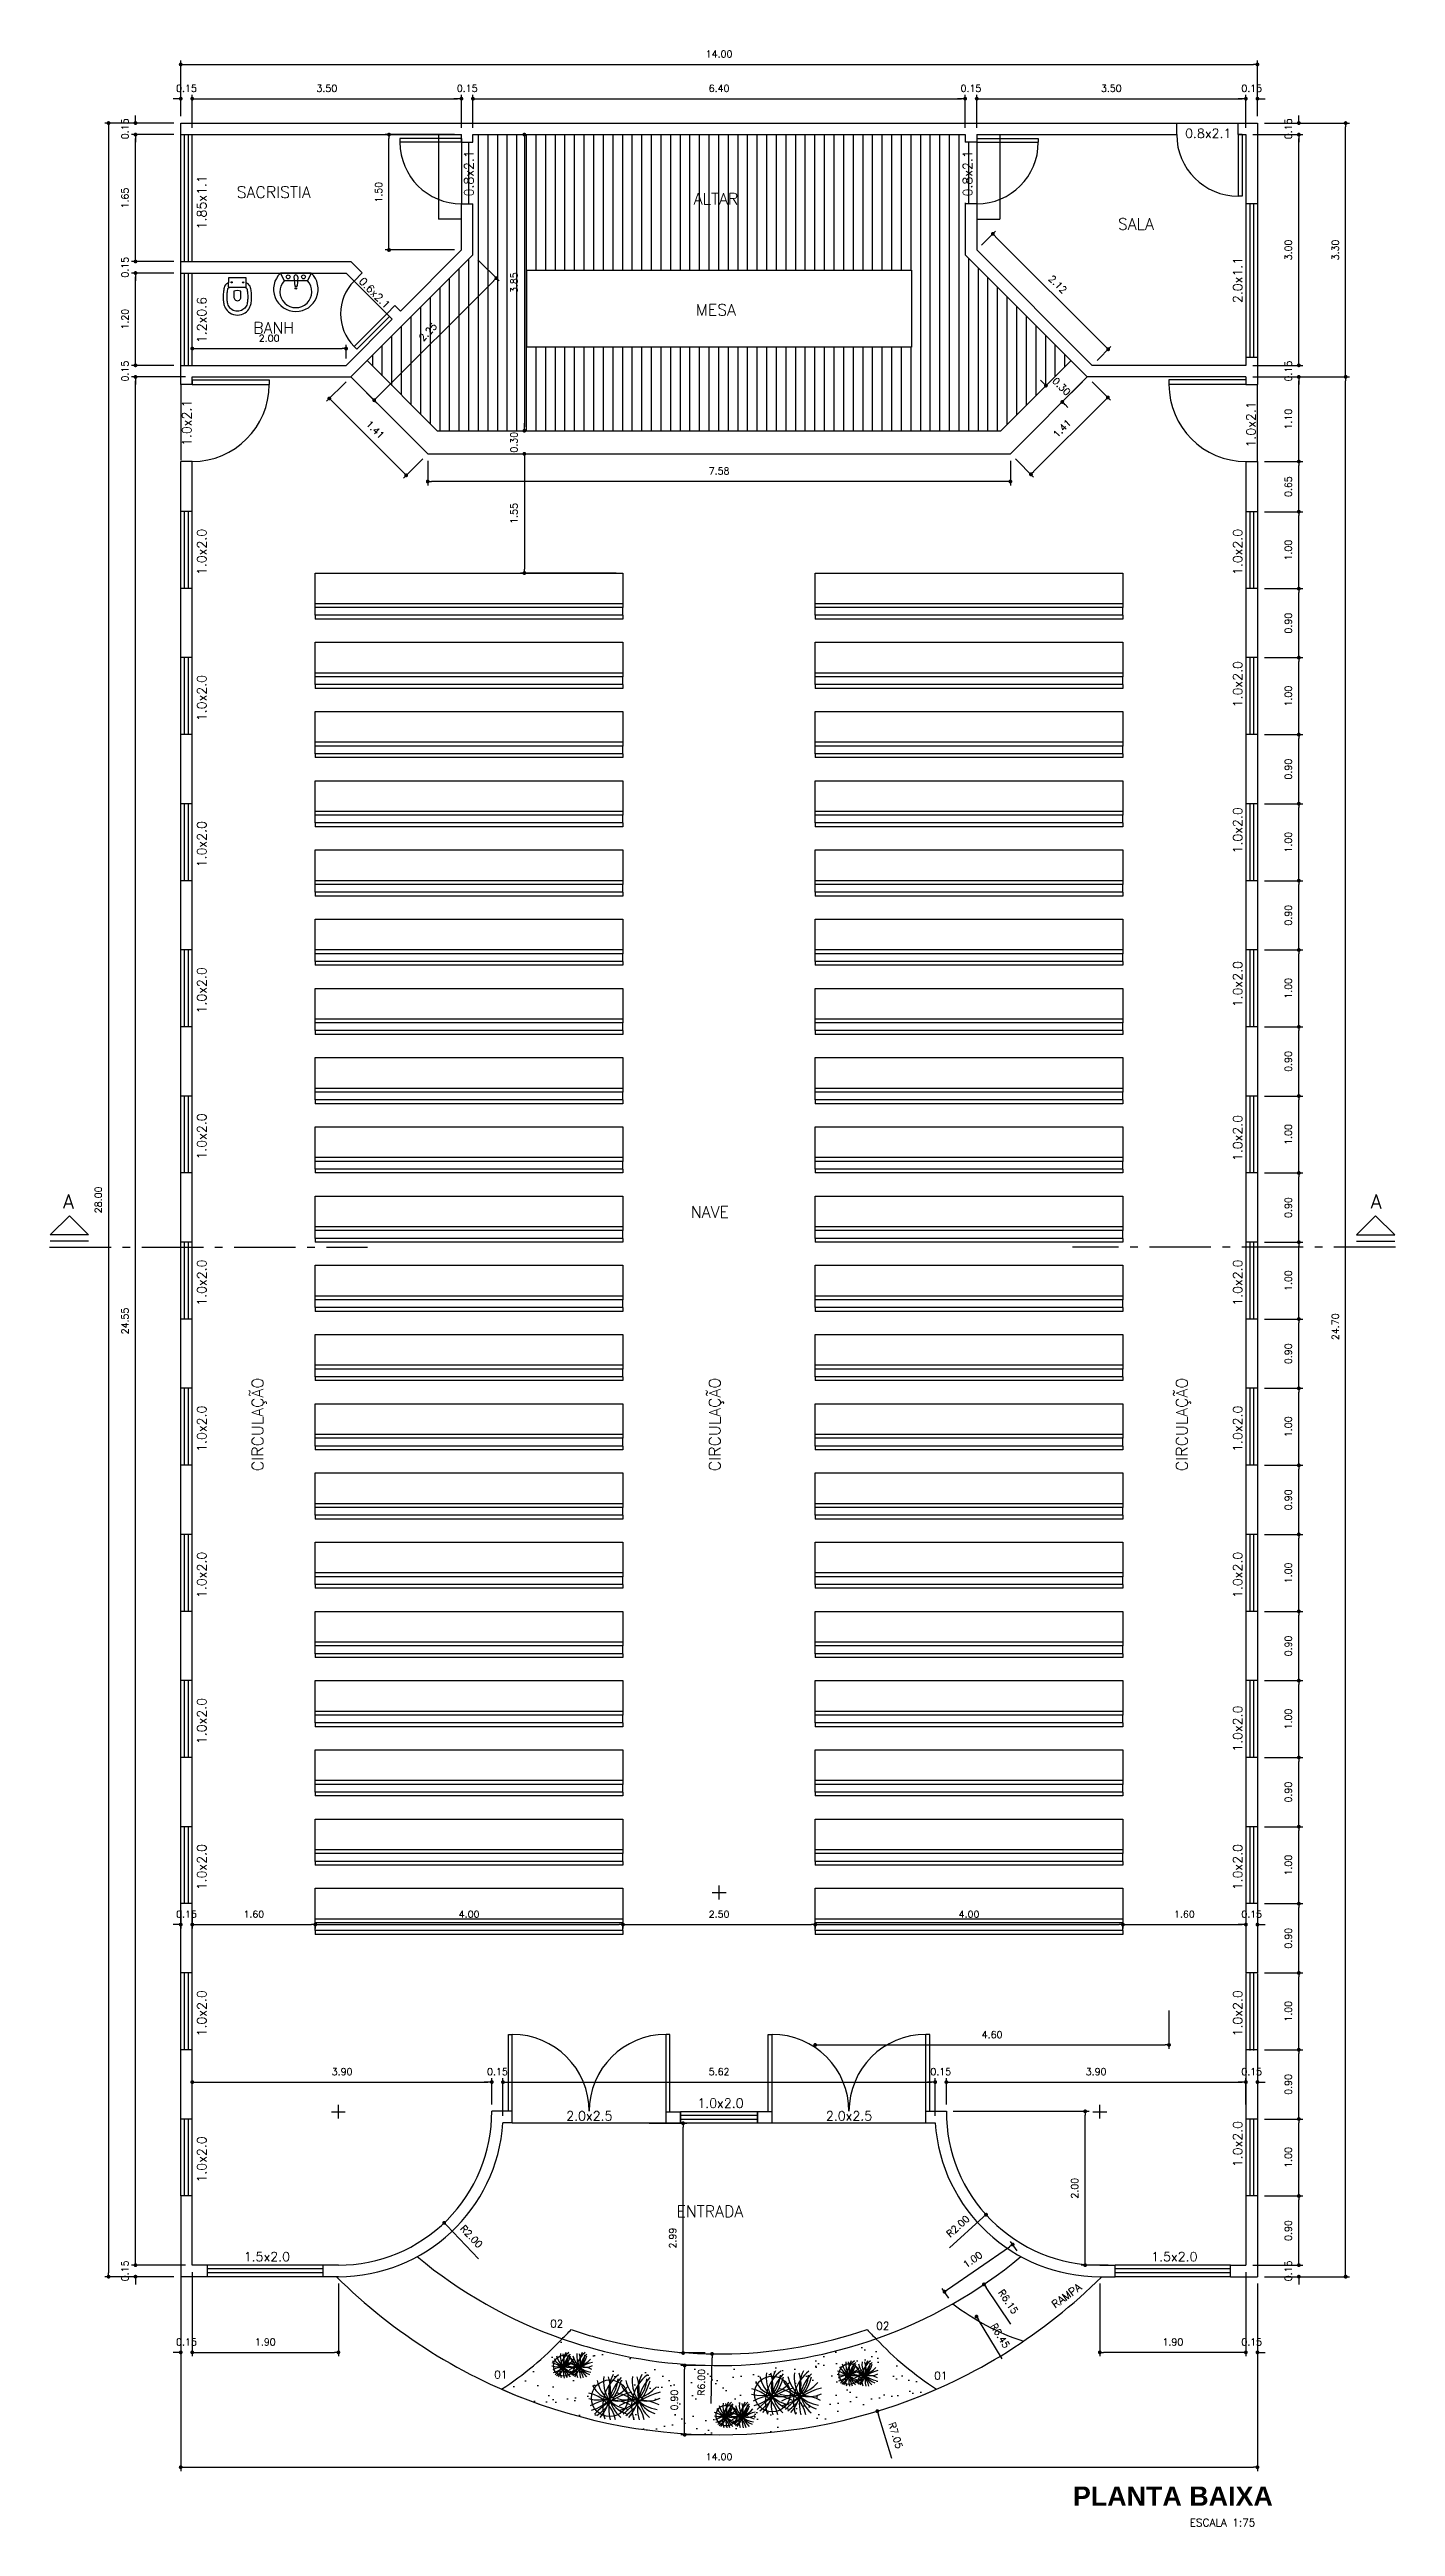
# Model space of a CAD drawing. Extents: x -230.3 to -156.5, y 53.3 to 122.6.
# Drawn here: x -175.35 to -157.85, y 75.97 to 108.17 of the extents above; entities that cross this region are included whole.
import ezdxf
from ezdxf.enums import TextEntityAlignment as Align

# ---------------------------------------------------------------- set-up
doc = ezdxf.new("R2010")
doc.units = 0
doc.header["$MEASUREMENT"] = 0
doc.linetypes.add('DASHDOT', pattern=[1.1, 0.8, -0.15, 0, -0.15])
doc.layers.get('DEFPOINTS').update_dxf_attribs({"linetype": 'CONTINUOUS'})
for name, color, linetype in [('ACESSÓRIO', 2, 'CONTINUOUS'), ('ALVENARIA', 7, 'CONTINUOUS'), ('ALVENARIA1', 44, 'CONTINUOUS'), ('COTA', 1, 'CONTINUOUS'), ('HATCH', 30, 'CONTINUOUS'), ('JAPOR', 142, 'CONTINUOUS'), ('JARDIM', 90, 'CONTINUOUS'), ('TEXTO2', 40, 'CONTINUOUS'), ('TEXTO3', 3, 'CONTINUOUS'), ('TEXTO4', 4, 'CONTINUOUS'), ('TEXTO5', 5, 'CONTINUOUS')]:
    doc.layers.add(name, color=color, linetype=linetype)
doc.styles.add('SANSSERIFBOLD', font='sasb____.pfb')
doc.styles.add('SIMPLEX', font='SIMPLEX.SHX')
doc.dimstyles.new('DIM50', dxfattribs={"dimtxt": 0.09, "dimasz": 0.05, "dimexe": 0.05, "dimexo": 0.09, "dimgap": 0.09, "dimtad": 1, "dimzin": 0, "dimdsep": 46, "dimtxsty": 'SIMPLEX', "dimblk": 'DOT', "dimcen": 0.09, "dimadec": 0, "dimazin": 0, "dimtfac": 1, "dimtix": 1, "dimtofl": 0, "dimtmove": 2, "dimatfit": 3, "dimldrblk": 'DOT', "dimfxl": 1, "dimtolj": 1, "dimtzin": 0, "dimarcsym": 0})

msp = doc.modelspace()

# ---------------------------------------------------------------- texts
at = {"layer": 'TEXTO2', "style": 'SIMPLEX'}
for s, p in [('0.8x2.1', (-160.28, 107.023)), ('1.0x2.0', (-166.622, 81.413)), ('2.0x2.5', (-168.327, 81.248)), ('2.0x2.5', (-164.95, 81.248)), ('1.5x2.0', (-172.52, 79.417)), ('1.5x2.0', (-160.72, 79.417))]:
    msp.add_text(s, height=0.12, dxfattribs=at).set_placement(p, align=Align.CENTER)
for s, height, rotation, p in [('0.8x2.1', 0.12, 90, (-169.833, 106.563)), ('0.8x2.1', 0.12, 90, (-163.349, 106.563)), ('1.85x1.1', 0.12, 90, (-173.306, 106.187)), ('2.0x1.1', 0.12, 90, (-159.837, 105.177)), ('0.6x2.1', 0.1, 315, (-171.154, 104.973)), ('1.2x0.6', 0.12, 90, (-173.306, 104.656)), ('1.0x2.1', 0.12, 90, (-173.502, 103.319)), ('1.0x2.1', 0.12, 90, (-159.664, 103.299)), ('1.0x2.0', 0.12, 90, (-173.306, 101.641)), ('1.0x2.0', 0.12, 90, (-159.837, 101.641)), ('1.0x2.0', 0.12, 90, (-159.837, 99.921)), ('1.0x2.0', 0.12, 90, (-173.306, 99.741)), ('1.0x2.0', 0.12, 90, (-159.837, 98.021)), ('1.0x2.0', 0.12, 90, (-173.306, 97.841)), ('1.0x2.0', 0.12, 90, (-159.837, 96.021)), ('1.0x2.0', 0.12, 90, (-173.306, 95.941)), ('1.0x2.0', 0.12, 90, (-173.306, 94.041)), ('1.0x2.0', 0.12, 90, (-159.837, 94.021)), ('1.0x2.0', 0.12, 90, (-173.306, 92.141)), ('1.0x2.0', 0.12, 90, (-159.837, 92.141)), ('1.0x2.0', 0.12, 90, (-173.306, 90.241)), ('1.0x2.0', 0.12, 90, (-159.837, 90.241)), ('1.0x2.0', 0.12, 90, (-173.306, 88.341)), ('1.0x2.0', 0.12, 90, (-159.837, 88.341)), ('1.0x2.0', 0.12, 90, (-173.306, 86.441)), ('1.0x2.0', 0.12, 90, (-159.837, 86.341)), ('1.0x2.0', 0.12, 90, (-173.306, 84.541)), ('1.0x2.0', 0.12, 90, (-159.837, 84.541)), ('1.0x2.0', 0.12, 90, (-173.306, 82.641)), ('1.0x2.0', 0.12, 90, (-159.837, 82.641)), ('1.0x2.0', 0.12, 90, (-159.837, 80.941)), ('1.0x2.0', 0.12, 90, (-173.306, 80.741))]:
    msp.add_text(s, height=height, rotation=rotation, dxfattribs=at).set_placement(p, align=Align.CENTER)
msp.add_text('RAMPA', height=0.1, rotation=36, dxfattribs=at).set_placement((-162.269, 78.801))
for s, p in [('02', (-168.837, 78.556)), ('02', (-164.598, 78.528)), ('01', (-169.563, 77.894)), ('01', (-163.842, 77.88)), ('ESCALA 1:75', (-160.521, 75.97))]:
    msp.add_text(s, height=0.1, dxfattribs=at).set_placement(p)
at = {"layer": 'TEXTO3', "style": 'SIMPLEX'}
for s, p in [('SACRISTIA', (-172.431, 106.244)), ('ALTAR', (-166.68, 106.157)), ('SALA', (-161.22, 105.831)), ('MESA', (-166.68, 104.714)), ('BANH', (-172.431, 104.48)), ('NAVE', (-166.759, 92.985)), ('ENTRADA', (-166.759, 79.991))]:
    msp.add_text(s, height=0.15, dxfattribs=at).set_placement(p, align=Align.CENTER)
for p in [(-172.566, 90.297), (-166.621, 90.297), (-160.548, 90.297)]:
    msp.add_text('CIRCULAÇÃO', height=0.15, rotation=90, dxfattribs=at).set_placement(p, align=Align.CENTER)
at = {"layer": 'TEXTO4', "style": 'SIMPLEX'}
for p in [(-175.17, 93.105), (-158.167, 93.105)]:
    msp.add_text('A', height=0.18, dxfattribs=at).set_placement(p)
at = {"layer": 'TEXTO5', "style": 'SANSSERIFBOLD'}
msp.add_text('PLANTA BAIXA', height=0.25, dxfattribs=at).set_placement((-159.44, 76.239), align=Align.RIGHT)

# ---------------------------------------------------------------- blocks, each defined once
blk = doc.blocks.new('DOT')
at = {"layer": 'ALVENARIA', "color": 0, "linetype": 'ByBlock'}
blk.add_line((-0.5, 0), (-1, 0), dxfattribs=at)
at = {"layer": 'ALVENARIA', "color": 0, "linetype": 'ByBlock', "const_width": 0.5}
blk.add_lwpolyline([(-0.25, 0, 1), (0.25, 0, 1)], format="xyb", close=True, dxfattribs=at)
blk = doc.blocks.new('*D122')
at = {"layer": 'COTA', "color": 0, "lineweight": -2}
for p, q in [((-159.64, 107.307), (-159.64, 107.584)), ((-159.84, 107.534), (-159.89, 107.534)), ((-159.59, 107.534), (-159.54, 107.534))]:
    blk.add_line(p, q, dxfattribs=at)
at = {"layer": 'DEFPOINTS', "color": 0}
for p in [(-159.64, 107.534), (-159.79, 107.067), (-159.64, 107.217)]:
    blk.add_point(p, dxfattribs=at)
at = {"layer": 'COTA', "color": 0, "lineweight": -2, "xscale": 0.05, "yscale": 0.05, "zscale": 0.05}
blk.add_blockref('DOT', (-159.79, 107.534), dxfattribs=at)
at = {"layer": 'COTA', "color": 0, "lineweight": -2, "xscale": 0.05, "yscale": 0.05, "zscale": 0.05, "rotation": 180}
blk.add_blockref('DOT', (-159.64, 107.534), dxfattribs=at)
at = {"layer": 'COTA', "color": 0, "insert": (-159.715, 107.669), "char_height": 0.09, "attachment_point": 5, "style": 'SIMPLEX'}
blk.add_mtext('\\A1;0.15', dxfattribs=at)
blk = doc.blocks.new('*D121')
at = {"layer": 'COTA', "color": 0, "lineweight": -2}
for p, q in [((-159.79, 107.157), (-159.79, 107.584)), ((-163.24, 107.534), (-159.84, 107.534))]:
    blk.add_line(p, q, dxfattribs=at)
at = {"layer": 'DEFPOINTS', "color": 0}
for p in [(-159.79, 107.534), (-163.29, 107.067), (-159.79, 107.067)]:
    blk.add_point(p, dxfattribs=at)
at = {"layer": 'COTA', "color": 0, "lineweight": -2, "xscale": 0.05, "yscale": 0.05, "zscale": 0.05, "rotation": 180}
blk.add_blockref('DOT', (-163.29, 107.534), dxfattribs=at)
at = {"layer": 'COTA', "color": 0, "lineweight": -2, "xscale": 0.05, "yscale": 0.05, "zscale": 0.05}
blk.add_blockref('DOT', (-159.79, 107.534), dxfattribs=at)
at = {"layer": 'COTA', "color": 0, "insert": (-161.54, 107.669), "char_height": 0.09, "attachment_point": 5, "style": 'SIMPLEX'}
blk.add_mtext('\\A1;3.50', dxfattribs=at)
blk = doc.blocks.new('*D120')
at = {"layer": 'COTA', "color": 0, "lineweight": -2}
for p, q in [((-163.29, 107.157), (-163.29, 107.584)), ((-163.49, 107.534), (-163.54, 107.534)), ((-163.24, 107.534), (-163.19, 107.534))]:
    blk.add_line(p, q, dxfattribs=at)
at = {"layer": 'DEFPOINTS', "color": 0}
for p in [(-163.29, 107.534), (-163.44, 107.067), (-163.29, 107.067)]:
    blk.add_point(p, dxfattribs=at)
at = {"layer": 'COTA', "color": 0, "lineweight": -2, "xscale": 0.05, "yscale": 0.05, "zscale": 0.05}
blk.add_blockref('DOT', (-163.44, 107.534), dxfattribs=at)
at = {"layer": 'COTA', "color": 0, "lineweight": -2, "xscale": 0.05, "yscale": 0.05, "zscale": 0.05, "rotation": 180}
blk.add_blockref('DOT', (-163.29, 107.534), dxfattribs=at)
at = {"layer": 'COTA', "color": 0, "insert": (-163.365, 107.669), "char_height": 0.09, "attachment_point": 5, "style": 'SIMPLEX'}
blk.add_mtext('\\A1;0.15', dxfattribs=at)
blk = doc.blocks.new('*D119')
at = {"layer": 'COTA', "color": 0, "lineweight": -2}
for p, q in [((-163.44, 107.157), (-163.44, 107.584)), ((-169.79, 107.534), (-163.49, 107.534))]:
    blk.add_line(p, q, dxfattribs=at)
at = {"layer": 'DEFPOINTS', "color": 0}
for p in [(-163.44, 107.534), (-169.84, 107.067), (-163.44, 107.067)]:
    blk.add_point(p, dxfattribs=at)
at = {"layer": 'COTA', "color": 0, "lineweight": -2, "xscale": 0.05, "yscale": 0.05, "zscale": 0.05, "rotation": 180}
blk.add_blockref('DOT', (-169.84, 107.534), dxfattribs=at)
at = {"layer": 'COTA', "color": 0, "lineweight": -2, "xscale": 0.05, "yscale": 0.05, "zscale": 0.05}
blk.add_blockref('DOT', (-163.44, 107.534), dxfattribs=at)
at = {"layer": 'COTA', "color": 0, "insert": (-166.64, 107.669), "char_height": 0.09, "attachment_point": 5, "style": 'SIMPLEX'}
blk.add_mtext('\\A1;6.40', dxfattribs=at)
blk = doc.blocks.new('*D118')
at = {"layer": 'COTA', "color": 0, "lineweight": -2}
for p, q in [((-169.84, 107.157), (-169.84, 107.584)), ((-170.04, 107.534), (-170.09, 107.534)), ((-169.79, 107.534), (-169.74, 107.534))]:
    blk.add_line(p, q, dxfattribs=at)
at = {"layer": 'DEFPOINTS', "color": 0}
for p in [(-169.84, 107.534), (-169.99, 107.067), (-169.84, 107.067)]:
    blk.add_point(p, dxfattribs=at)
at = {"layer": 'COTA', "color": 0, "lineweight": -2, "xscale": 0.05, "yscale": 0.05, "zscale": 0.05}
blk.add_blockref('DOT', (-169.99, 107.534), dxfattribs=at)
at = {"layer": 'COTA', "color": 0, "lineweight": -2, "xscale": 0.05, "yscale": 0.05, "zscale": 0.05, "rotation": 180}
blk.add_blockref('DOT', (-169.84, 107.534), dxfattribs=at)
at = {"layer": 'COTA', "color": 0, "insert": (-169.915, 107.669), "char_height": 0.09, "attachment_point": 5, "style": 'SIMPLEX'}
blk.add_mtext('\\A1;0.15', dxfattribs=at)
blk = doc.blocks.new('*D117')
at = {"layer": 'COTA', "color": 0, "lineweight": -2}
for p, q in [((-169.99, 107.157), (-169.99, 107.584)), ((-173.44, 107.534), (-170.04, 107.534))]:
    blk.add_line(p, q, dxfattribs=at)
at = {"layer": 'DEFPOINTS', "color": 0}
for p in [(-169.99, 107.534), (-173.49, 107.067), (-169.99, 107.067)]:
    blk.add_point(p, dxfattribs=at)
at = {"layer": 'COTA', "color": 0, "lineweight": -2, "xscale": 0.05, "yscale": 0.05, "zscale": 0.05, "rotation": 180}
blk.add_blockref('DOT', (-173.49, 107.534), dxfattribs=at)
at = {"layer": 'COTA', "color": 0, "lineweight": -2, "xscale": 0.05, "yscale": 0.05, "zscale": 0.05}
blk.add_blockref('DOT', (-169.99, 107.534), dxfattribs=at)
at = {"layer": 'COTA', "color": 0, "insert": (-171.74, 107.669), "char_height": 0.09, "attachment_point": 5, "style": 'SIMPLEX'}
blk.add_mtext('\\A1;3.50', dxfattribs=at)
blk = doc.blocks.new('*D116')
at = {"layer": 'COTA', "color": 0, "lineweight": -2}
for p, q in [((-173.64, 107.307), (-173.64, 107.584)), ((-173.49, 107.157), (-173.49, 107.584)), ((-173.69, 107.534), (-173.74, 107.534)), ((-173.44, 107.534), (-173.39, 107.534))]:
    blk.add_line(p, q, dxfattribs=at)
at = {"layer": 'DEFPOINTS', "color": 0}
for p in [(-173.49, 107.534), (-173.64, 107.217), (-173.49, 107.067)]:
    blk.add_point(p, dxfattribs=at)
at = {"layer": 'COTA', "color": 0, "lineweight": -2, "xscale": 0.05, "yscale": 0.05, "zscale": 0.05}
blk.add_blockref('DOT', (-173.64, 107.534), dxfattribs=at)
at = {"layer": 'COTA', "color": 0, "lineweight": -2, "xscale": 0.05, "yscale": 0.05, "zscale": 0.05, "rotation": 180}
blk.add_blockref('DOT', (-173.49, 107.534), dxfattribs=at)
at = {"layer": 'COTA', "color": 0, "insert": (-173.565, 107.669), "char_height": 0.09, "attachment_point": 5, "style": 'SIMPLEX'}
blk.add_mtext('\\A1;0.15', dxfattribs=at)
blk = doc.blocks.new('*D115')
at = {"layer": 'COTA', "color": 0, "lineweight": -2}
for p, q in [((-173.49, 104.157), (-173.49, 104.335)), ((-173.44, 104.285), (-171.54, 104.285)), ((-171.49, 104.157), (-171.49, 104.335))]:
    blk.add_line(p, q, dxfattribs=at)
at = {"layer": 'DEFPOINTS', "color": 0}
for p in [(-173.49, 104.067), (-171.49, 104.285), (-171.49, 104.067)]:
    blk.add_point(p, dxfattribs=at)
at = {"layer": 'COTA', "color": 0, "lineweight": -2, "xscale": 0.05, "yscale": 0.05, "zscale": 0.05, "rotation": 180}
blk.add_blockref('DOT', (-173.49, 104.285), dxfattribs=at)
at = {"layer": 'COTA', "color": 0, "lineweight": -2, "xscale": 0.05, "yscale": 0.05, "zscale": 0.05}
blk.add_blockref('DOT', (-171.49, 104.285), dxfattribs=at)
at = {"layer": 'COTA', "color": 0, "insert": (-172.49, 104.42), "char_height": 0.09, "attachment_point": 5, "style": 'SIMPLEX'}
blk.add_mtext('\\A1;2.00', dxfattribs=at)
blk = doc.blocks.new('VASO4')
at = {"layer": 'ACESSÓRIO', "linetype": 'Continuous'}
blk.add_line((0.008, 0.129), (0.008, -0.101), dxfattribs=at)
at = {"layer": 'ACESSÓRIO'}
for points in [[(0.008, -0.101), (0.062, -0.101, -0.230445), (0.076, -0.11, 0.23338), (0.136, -0.159, 0.01224), (0.166, -0.164, 0.012146), (0.196, -0.168, 0.027041), (0.266, -0.171, 0.02486), (0.326, -0.166, 0.024258), (0.356, -0.161, 0.054364), (0.396, -0.145, 0.124881), (0.462, -0.086, 0.148509), (0.492, 0.014, 0.148509), (0.462, 0.114, 0.124881), (0.396, 0.173, 0.054364), (0.356, 0.188, 0.024258), (0.326, 0.194, 0.02486), (0.266, 0.198, 0.027041), (0.196, 0.196, 0.012146), (0.166, 0.192, 0.01224), (0.136, 0.186, 0.23338), (0.076, 0.138, -0.230445), (0.062, 0.129), (0.008, 0.129)], [(0.131, 0.116, -0.294455), (0.146, 0.137, -0.039934), (0.174, 0.142, -0.011944), (0.201, 0.146, -0.026776), (0.265, 0.148, -0.024689), (0.319, 0.144, -0.023307), (0.344, 0.14, -0.058725), (0.376, 0.127, -0.118027), (0.421, 0.086, -0.148338), (0.442, 0.014, -0.148338), (0.421, -0.058, -0.118027), (0.376, -0.099, -0.058725), (0.344, -0.112, -0.023307), (0.319, -0.117, -0.024689), (0.265, -0.121, -0.026776), (0.201, -0.118, -0.011944), (0.174, -0.115, -0.039934), (0.146, -0.109, -0.294455), (0.131, -0.089)]]:
    blk.add_lwpolyline(points, format="xyb", dxfattribs=at)
for points in [[(0.124, 0.129), (0.062, 0.129)], [(0.131, 0.119), (0.131, 0.117), (0.131, 0.014), (0.131, -0.09), (0.131, -0.092)], [(0.124, -0.101), (0.062, -0.101)]]:
    blk.add_lwpolyline(points, dxfattribs=at)
blk.add_lwpolyline([(0.296, 0.04, 0.226513), (0.261, 0.059), (0.182, 0.059, 0.186813), (0.182, -0.032), (0.261, -0.032, 0.226513), (0.296, -0.012, 0.326923)], format="xyb", close=True, dxfattribs=at)
for centre in [(0.066, 0.089), (0.066, -0.061)]:
    blk.add_circle(centre, 0.0075, dxfattribs=at)
for centre, start, end in [((0.123, 0.121), 351.7463, 83.809), ((0.123, -0.093), 276.191, 8.2537)]:
    blk.add_arc(centre, 0.00842, start, end, dxfattribs=at)
blk = doc.blocks.new('*D129')
at = {"layer": 'COTA', "color": 0, "lineweight": -2}
for p, q in [((-160.79, 82.677), (-160.79, 82.18)), ((-165.34, 82.23), (-160.84, 82.23))]:
    blk.add_line(p, q, dxfattribs=at)
at = {"layer": 'DEFPOINTS', "color": 0}
for p in [(-165.39, 82.767), (-160.79, 82.767), (-160.79, 82.23)]:
    blk.add_point(p, dxfattribs=at)
at = {"layer": 'COTA', "color": 0, "lineweight": -2, "xscale": 0.05, "yscale": 0.05, "zscale": 0.05, "rotation": 180}
blk.add_blockref('DOT', (-165.39, 82.23), dxfattribs=at)
at = {"layer": 'COTA', "color": 0, "lineweight": -2, "xscale": 0.05, "yscale": 0.05, "zscale": 0.05}
blk.add_blockref('DOT', (-160.79, 82.23), dxfattribs=at)
at = {"layer": 'COTA', "color": 0, "insert": (-163.09, 82.365), "char_height": 0.09, "attachment_point": 5, "style": 'SIMPLEX'}
blk.add_mtext('\\A1;4.60', dxfattribs=at)
blk = doc.blocks.new('*D126')
at = {"layer": 'COTA', "color": 0, "lineweight": -2}
for p, q in [((-170.428, 102.827), (-170.428, 102.507)), ((-162.852, 102.827), (-162.852, 102.507)), ((-162.902, 102.557), (-170.378, 102.557))]:
    blk.add_line(p, q, dxfattribs=at)
at = {"layer": 'DEFPOINTS', "color": 0}
for p in [(-170.428, 102.917), (-162.852, 102.917), (-170.428, 102.557)]:
    blk.add_point(p, dxfattribs=at)
at = {"layer": 'COTA', "color": 0, "lineweight": -2, "xscale": 0.05, "yscale": 0.05, "zscale": 0.05, "rotation": 180.0000000000006}
blk.add_blockref('DOT', (-170.428, 102.557), dxfattribs=at)
at = {"layer": 'COTA', "color": 0, "lineweight": -2, "xscale": 0.05, "yscale": 0.05, "zscale": 0.05}
blk.add_blockref('DOT', (-162.852, 102.557), dxfattribs=at)
at = {"layer": 'COTA', "color": 0, "insert": (-166.64, 102.692), "char_height": 0.09, "attachment_point": 5, "style": 'SIMPLEX'}
blk.add_mtext('\\A1;7.58', dxfattribs=at)
blk = doc.blocks.new('*D132')
at = {"layer": 'COTA', "color": 0, "lineweight": -2}
for p, q in [((-169.241, 107.067), (-169.122, 107.067)), ((-169.172, 107.017), (-169.172, 103.267)), ((-169.241, 103.217), (-169.122, 103.217))]:
    blk.add_line(p, q, dxfattribs=at)
at = {"layer": 'DEFPOINTS', "color": 0}
for p in [(-169.331, 107.067), (-169.331, 103.217), (-169.172, 103.217)]:
    blk.add_point(p, dxfattribs=at)
at = {"layer": 'COTA', "color": 0, "lineweight": -2, "xscale": 0.05, "yscale": 0.05, "zscale": 0.05}
for p, rotation in [((-169.172, 107.067), 90), ((-169.172, 103.217), 270)]:
    blk.add_blockref('DOT', p, dxfattribs=dict(at, rotation=rotation))
at = {"layer": 'COTA', "color": 0, "insert": (-169.307, 105.142), "char_height": 0.09, "attachment_point": 5, "rotation": 90, "style": 'SIMPLEX'}
blk.add_mtext('\\A1;3.85', dxfattribs=at)
blk = doc.blocks.new('*D131')
at = {"layer": 'COTA', "color": 0, "lineweight": -2}
for p, q in [((-169.776, 105.441), (-169.5, 105.165)), ((-171.088, 103.648), (-169.571, 105.165)), ((-171.364, 103.853), (-171.088, 103.577))]:
    blk.add_line(p, q, dxfattribs=at)
at = {"layer": 'DEFPOINTS', "color": 0}
for p in [(-169.84, 105.505), (-169.536, 105.2), (-171.428, 103.917)]:
    blk.add_point(p, dxfattribs=at)
at = {"layer": 'COTA', "color": 0, "lineweight": -2, "xscale": 0.05, "yscale": 0.05, "zscale": 0.05}
for p, rotation in [((-169.536, 105.2), 45.00000000000129), ((-171.124, 103.613), 225.0000000000013)]:
    blk.add_blockref('DOT', p, dxfattribs=dict(at, rotation=rotation))
at = {"layer": 'COTA', "color": 0, "insert": (-170.425, 104.502), "char_height": 0.09, "attachment_point": 5, "rotation": 45, "style": 'SIMPLEX'}
blk.add_mtext('\\A1;2.25', dxfattribs=at)
blk = doc.blocks.new('*D127')
at = {"layer": 'COTA', "color": 0, "lineweight": -2}
for p, q in [((-171.491, 103.853), (-171.743, 103.602)), ((-171.672, 103.602), (-170.743, 102.672)), ((-170.491, 102.853), (-170.743, 102.602))]:
    blk.add_line(p, q, dxfattribs=at)
at = {"layer": 'DEFPOINTS', "color": 0}
for p in [(-171.428, 103.917), (-170.428, 102.917), (-170.708, 102.637)]:
    blk.add_point(p, dxfattribs=at)
at = {"layer": 'COTA', "color": 0, "lineweight": -2, "xscale": 0.05, "yscale": 0.05, "zscale": 0.05}
for p, rotation in [((-171.708, 103.637), 135.0000000000008), ((-170.708, 102.637), 315.0000000000008)]:
    blk.add_blockref('DOT', p, dxfattribs=dict(at, rotation=rotation))
at = {"layer": 'COTA', "color": 0, "insert": (-171.112, 103.232), "char_height": 0.09, "attachment_point": 5, "rotation": 315, "style": 'SIMPLEX'}
blk.add_mtext('\\A1;1.41', dxfattribs=at)
blk = doc.blocks.new('*D130')
at = {"layer": 'COTA', "color": 0, "lineweight": -2}
for p, q in [((-169.172, 103.267), (-169.172, 103.317)), ((-169.259, 102.917), (-169.222, 102.917)), ((-169.172, 102.867), (-169.172, 102.817))]:
    blk.add_line(p, q, dxfattribs=at)
at = {"layer": 'DEFPOINTS', "color": 0}
for p in [(-169.331, 103.217), (-169.172, 102.917), (-169.169, 102.917)]:
    blk.add_point(p, dxfattribs=at)
at = {"layer": 'COTA', "color": 0, "lineweight": -2, "xscale": 0.05, "yscale": 0.05, "zscale": 0.05}
for p, rotation in [((-169.172, 103.217), 270), ((-169.172, 102.917), 90)]:
    blk.add_blockref('DOT', p, dxfattribs=dict(at, rotation=rotation))
at = {"layer": 'COTA', "color": 0, "insert": (-169.307, 103.067), "char_height": 0.09, "attachment_point": 5, "rotation": 90, "style": 'SIMPLEX'}
blk.add_mtext('\\A1;0.30', dxfattribs=at)
blk = doc.blocks.new('*D123')
at = {"layer": 'COTA', "color": 0, "lineweight": -2}
for p, q in [((-170.08, 107.067), (-170.982, 107.067)), ((-170.932, 105.617), (-170.932, 107.017)), ((-170.08, 105.567), (-170.982, 105.567))]:
    blk.add_line(p, q, dxfattribs=at)
at = {"layer": 'DEFPOINTS', "color": 0}
for p in [(-170.932, 107.067), (-169.99, 107.067), (-169.99, 105.567)]:
    blk.add_point(p, dxfattribs=at)
at = {"layer": 'COTA', "color": 0, "lineweight": -2, "xscale": 0.05, "yscale": 0.05, "zscale": 0.05}
for p, rotation in [((-170.932, 107.067), 90), ((-170.932, 105.567), 270)]:
    blk.add_blockref('DOT', p, dxfattribs=dict(at, rotation=rotation))
at = {"layer": 'COTA', "color": 0, "insert": (-171.067, 106.317), "char_height": 0.09, "attachment_point": 5, "rotation": 90, "style": 'SIMPLEX'}
blk.add_mtext('\\A1;1.50', dxfattribs=at)
blk = doc.blocks.new('LAVAT01')
at = {"layer": 'ACESSÓRIO'}
for p, q in [((-0.2, 0), (-0.15, 0.1)), ((-0.2, 0), (0.2, 0)), ((-0.15, 0.1), (0.15, 0.1)), ((-0.025, 0.05), (-0.015, 0.17)), ((0.015, 0.17), (-0.015, 0.17)), ((0.025, 0.05), (0.015, 0.17)), ((0.2, 0), (0.15, 0.1))]:
    blk.add_line(p, q, dxfattribs=at)
for centre, radius in [((-0.1, 0.05), 0.025), ((0, 0.2), 0.01), ((0.1, 0.05), 0.025)]:
    blk.add_circle(centre, radius, dxfattribs=at)
for centre, radius, start, end in [((0, 0.21), 0.29, 313.6028, 226.3972), ((0, 0.243), 0.207, 316.3972, 223.6028), ((0, 0.05), 0.025, 180, 0)]:
    blk.add_arc(centre, radius, start, end, dxfattribs=at)
blk = doc.blocks.new('*D128')
at = {"layer": 'COTA', "color": 0, "lineweight": -2}
for p, q in [((-162.128, 104.065), (-162.425, 103.768)), ((-162.425, 103.839), (-162.46, 103.874)), ((-161.916, 103.853), (-162.213, 103.556)), ((-162.142, 103.556), (-162.107, 103.521))]:
    blk.add_line(p, q, dxfattribs=at)
at = {"layer": 'DEFPOINTS', "color": 0}
for p in [(-162.064, 104.129), (-161.852, 103.917), (-162.178, 103.591)]:
    blk.add_point(p, dxfattribs=at)
at = {"layer": 'COTA', "color": 0, "lineweight": -2, "xscale": 0.05, "yscale": 0.05, "zscale": 0.05}
for p, rotation in [((-162.39, 103.803), 314.9999999999789), ((-162.178, 103.591), 134.9999999999789)]:
    blk.add_blockref('DOT', p, dxfattribs=dict(at, rotation=rotation))
at = {"layer": 'COTA', "color": 0, "insert": (-162.188, 103.793), "char_height": 0.09, "attachment_point": 5, "rotation": 315, "style": 'SIMPLEX'}
blk.add_mtext('\\A1;0.30', dxfattribs=at)
blk = doc.blocks.new('*D125')
at = {"layer": 'COTA', "color": 0, "lineweight": -2}
for p, q in [((-161.788, 103.853), (-161.55, 103.615)), ((-162.55, 102.686), (-161.621, 103.615)), ((-162.788, 102.853), (-162.55, 102.615))]:
    blk.add_line(p, q, dxfattribs=at)
at = {"layer": 'DEFPOINTS', "color": 0}
for p in [(-161.852, 103.917), (-161.585, 103.65), (-162.852, 102.917)]:
    blk.add_point(p, dxfattribs=at)
at = {"layer": 'COTA', "color": 0, "lineweight": -2, "xscale": 0.05, "yscale": 0.05, "zscale": 0.05}
for p, rotation in [((-161.585, 103.65), 44.9999999999992), ((-162.585, 102.65), 224.9999999999992)]:
    blk.add_blockref('DOT', p, dxfattribs=dict(at, rotation=rotation))
at = {"layer": 'COTA', "color": 0, "insert": (-162.181, 103.246), "char_height": 0.09, "attachment_point": 5, "rotation": 45, "style": 'SIMPLEX'}
blk.add_mtext('\\A1;1.41', dxfattribs=at)
blk = doc.blocks.new('*D124')
at = {"layer": 'COTA', "color": 0, "lineweight": -2}
for p, q in [((-163.226, 105.63), (-163.046, 105.811)), ((-163.046, 105.74), (-161.616, 104.311)), ((-161.726, 104.13), (-161.546, 104.311))]:
    blk.add_line(p, q, dxfattribs=at)
at = {"layer": 'DEFPOINTS', "color": 0}
for p in [(-163.29, 105.567), (-161.79, 104.067), (-161.581, 104.276)]:
    blk.add_point(p, dxfattribs=at)
at = {"layer": 'COTA', "color": 0, "lineweight": -2, "xscale": 0.05, "yscale": 0.05, "zscale": 0.05}
for p, rotation in [((-163.081, 105.776), 135), ((-161.581, 104.276), 315)]:
    blk.add_blockref('DOT', p, dxfattribs=dict(at, rotation=rotation))
at = {"layer": 'COTA', "color": 0, "insert": (-162.236, 105.121), "char_height": 0.09, "attachment_point": 5, "rotation": 315, "style": 'SIMPLEX'}
blk.add_mtext('\\A1;2.12', dxfattribs=at)
blk = doc.blocks.new('*D133')
at = {"layer": 'COTA', "color": 0, "lineweight": -2}
for p, q in [((-159.7, 79.367), (-159.052, 79.367)), ((-159.102, 79.417), (-159.102, 79.467)), ((-159.55, 79.217), (-159.052, 79.217)), ((-159.102, 79.167), (-159.102, 79.117))]:
    blk.add_line(p, q, dxfattribs=at)
at = {"layer": 'DEFPOINTS', "color": 0}
for p in [(-159.79, 79.367), (-159.102, 79.367), (-159.64, 79.217)]:
    blk.add_point(p, dxfattribs=at)
at = {"layer": 'COTA', "color": 0, "lineweight": -2, "xscale": 0.05, "yscale": 0.05, "zscale": 0.05}
for p, rotation in [((-159.102, 79.367), 270), ((-159.102, 79.217), 90)]:
    blk.add_blockref('DOT', p, dxfattribs=dict(at, rotation=rotation))
at = {"layer": 'COTA', "color": 0, "insert": (-159.237, 79.292), "char_height": 0.09, "attachment_point": 5, "rotation": 90, "style": 'SIMPLEX'}
blk.add_mtext('\\A1;0.15', dxfattribs=at)
blk = doc.blocks.new('*D134')
at = {"layer": 'COTA', "color": 0, "lineweight": -2}
for p, q in [((-159.55, 80.267), (-159.052, 80.267)), ((-159.102, 79.417), (-159.102, 80.217)), ((-159.7, 79.367), (-159.052, 79.367))]:
    blk.add_line(p, q, dxfattribs=at)
at = {"layer": 'DEFPOINTS', "color": 0}
for p in [(-159.64, 80.267), (-159.102, 80.267), (-159.79, 79.367)]:
    blk.add_point(p, dxfattribs=at)
at = {"layer": 'COTA', "color": 0, "lineweight": -2, "xscale": 0.05, "yscale": 0.05, "zscale": 0.05}
for p, rotation in [((-159.102, 80.267), 90), ((-159.102, 79.367), 270)]:
    blk.add_blockref('DOT', p, dxfattribs=dict(at, rotation=rotation))
at = {"layer": 'COTA', "color": 0, "insert": (-159.237, 79.817), "char_height": 0.09, "attachment_point": 5, "rotation": 90, "style": 'SIMPLEX'}
blk.add_mtext('\\A1;0.90', dxfattribs=at)
blk = doc.blocks.new('*D135')
at = {"layer": 'COTA', "color": 0, "lineweight": -2}
for p, q in [((-159.55, 81.267), (-159.052, 81.267)), ((-159.102, 80.317), (-159.102, 81.217)), ((-159.55, 80.267), (-159.052, 80.267))]:
    blk.add_line(p, q, dxfattribs=at)
at = {"layer": 'DEFPOINTS', "color": 0}
for p in [(-159.64, 81.267), (-159.102, 81.267), (-159.64, 80.267)]:
    blk.add_point(p, dxfattribs=at)
at = {"layer": 'COTA', "color": 0, "lineweight": -2, "xscale": 0.05, "yscale": 0.05, "zscale": 0.05}
for p, rotation in [((-159.102, 81.267), 90), ((-159.102, 80.267), 270)]:
    blk.add_blockref('DOT', p, dxfattribs=dict(at, rotation=rotation))
at = {"layer": 'COTA', "color": 0, "insert": (-159.237, 80.767), "char_height": 0.09, "attachment_point": 5, "rotation": 90, "style": 'SIMPLEX'}
blk.add_mtext('\\A1;1.00', dxfattribs=at)
blk = doc.blocks.new('*D136')
at = {"layer": 'COTA', "color": 0, "lineweight": -2}
for p, q in [((-159.55, 82.167), (-159.052, 82.167)), ((-159.102, 81.317), (-159.102, 82.117)), ((-159.55, 81.267), (-159.052, 81.267))]:
    blk.add_line(p, q, dxfattribs=at)
at = {"layer": 'DEFPOINTS', "color": 0}
for p in [(-159.64, 82.167), (-159.102, 82.167), (-159.64, 81.267)]:
    blk.add_point(p, dxfattribs=at)
at = {"layer": 'COTA', "color": 0, "lineweight": -2, "xscale": 0.05, "yscale": 0.05, "zscale": 0.05}
for p, rotation in [((-159.102, 82.167), 90), ((-159.102, 81.267), 270)]:
    blk.add_blockref('DOT', p, dxfattribs=dict(at, rotation=rotation))
at = {"layer": 'COTA', "color": 0, "insert": (-159.237, 81.717), "char_height": 0.09, "attachment_point": 5, "rotation": 90, "style": 'SIMPLEX'}
blk.add_mtext('\\A1;0.90', dxfattribs=at)
blk = doc.blocks.new('*D137')
at = {"layer": 'COTA', "color": 0, "lineweight": -2}
for p, q in [((-159.55, 83.167), (-159.052, 83.167)), ((-159.102, 82.217), (-159.102, 83.117)), ((-159.55, 82.167), (-159.052, 82.167))]:
    blk.add_line(p, q, dxfattribs=at)
at = {"layer": 'DEFPOINTS', "color": 0}
for p in [(-159.64, 83.167), (-159.102, 83.167), (-159.64, 82.167)]:
    blk.add_point(p, dxfattribs=at)
at = {"layer": 'COTA', "color": 0, "lineweight": -2, "xscale": 0.05, "yscale": 0.05, "zscale": 0.05}
for p, rotation in [((-159.102, 83.167), 90), ((-159.102, 82.167), 270)]:
    blk.add_blockref('DOT', p, dxfattribs=dict(at, rotation=rotation))
at = {"layer": 'COTA', "color": 0, "insert": (-159.237, 82.667), "char_height": 0.09, "attachment_point": 5, "rotation": 90, "style": 'SIMPLEX'}
blk.add_mtext('\\A1;1.00', dxfattribs=at)
blk = doc.blocks.new('*D138')
at = {"layer": 'COTA', "color": 0, "lineweight": -2}
for p, q in [((-159.55, 84.067), (-159.052, 84.067)), ((-159.102, 83.217), (-159.102, 84.017)), ((-159.55, 83.167), (-159.052, 83.167))]:
    blk.add_line(p, q, dxfattribs=at)
at = {"layer": 'DEFPOINTS', "color": 0}
for p in [(-159.64, 84.067), (-159.102, 84.067), (-159.64, 83.167)]:
    blk.add_point(p, dxfattribs=at)
at = {"layer": 'COTA', "color": 0, "lineweight": -2, "xscale": 0.05, "yscale": 0.05, "zscale": 0.05}
for p, rotation in [((-159.102, 84.067), 90), ((-159.102, 83.167), 270)]:
    blk.add_blockref('DOT', p, dxfattribs=dict(at, rotation=rotation))
at = {"layer": 'COTA', "color": 0, "insert": (-159.237, 83.617), "char_height": 0.09, "attachment_point": 5, "rotation": 90, "style": 'SIMPLEX'}
blk.add_mtext('\\A1;0.90', dxfattribs=at)
blk = doc.blocks.new('*D139')
at = {"layer": 'COTA', "color": 0, "lineweight": -2}
for p, q in [((-159.55, 85.067), (-159.052, 85.067)), ((-159.102, 84.117), (-159.102, 85.017)), ((-159.55, 84.067), (-159.052, 84.067))]:
    blk.add_line(p, q, dxfattribs=at)
at = {"layer": 'DEFPOINTS', "color": 0}
for p in [(-159.64, 85.067), (-159.102, 85.067), (-159.64, 84.067)]:
    blk.add_point(p, dxfattribs=at)
at = {"layer": 'COTA', "color": 0, "lineweight": -2, "xscale": 0.05, "yscale": 0.05, "zscale": 0.05}
for p, rotation in [((-159.102, 85.067), 90), ((-159.102, 84.067), 270)]:
    blk.add_blockref('DOT', p, dxfattribs=dict(at, rotation=rotation))
at = {"layer": 'COTA', "color": 0, "insert": (-159.237, 84.567), "char_height": 0.09, "attachment_point": 5, "rotation": 90, "style": 'SIMPLEX'}
blk.add_mtext('\\A1;1.00', dxfattribs=at)
blk = doc.blocks.new('*D140')
at = {"layer": 'COTA', "color": 0, "lineweight": -2}
for p, q in [((-159.55, 85.967), (-159.052, 85.967)), ((-159.102, 85.117), (-159.102, 85.917)), ((-159.55, 85.067), (-159.052, 85.067))]:
    blk.add_line(p, q, dxfattribs=at)
at = {"layer": 'DEFPOINTS', "color": 0}
for p in [(-159.64, 85.967), (-159.102, 85.967), (-159.64, 85.067)]:
    blk.add_point(p, dxfattribs=at)
at = {"layer": 'COTA', "color": 0, "lineweight": -2, "xscale": 0.05, "yscale": 0.05, "zscale": 0.05}
for p, rotation in [((-159.102, 85.967), 90), ((-159.102, 85.067), 270)]:
    blk.add_blockref('DOT', p, dxfattribs=dict(at, rotation=rotation))
at = {"layer": 'COTA', "color": 0, "insert": (-159.237, 85.517), "char_height": 0.09, "attachment_point": 5, "rotation": 90, "style": 'SIMPLEX'}
blk.add_mtext('\\A1;0.90', dxfattribs=at)
blk = doc.blocks.new('*D141')
at = {"layer": 'COTA', "color": 0, "lineweight": -2}
for p, q in [((-159.55, 86.967), (-159.052, 86.967)), ((-159.102, 86.017), (-159.102, 86.917)), ((-159.55, 85.967), (-159.052, 85.967))]:
    blk.add_line(p, q, dxfattribs=at)
at = {"layer": 'DEFPOINTS', "color": 0}
for p in [(-159.64, 86.967), (-159.102, 86.967), (-159.64, 85.967)]:
    blk.add_point(p, dxfattribs=at)
at = {"layer": 'COTA', "color": 0, "lineweight": -2, "xscale": 0.05, "yscale": 0.05, "zscale": 0.05}
for p, rotation in [((-159.102, 86.967), 90), ((-159.102, 85.967), 270)]:
    blk.add_blockref('DOT', p, dxfattribs=dict(at, rotation=rotation))
at = {"layer": 'COTA', "color": 0, "insert": (-159.237, 86.467), "char_height": 0.09, "attachment_point": 5, "rotation": 90, "style": 'SIMPLEX'}
blk.add_mtext('\\A1;1.00', dxfattribs=at)
blk = doc.blocks.new('*D142')
at = {"layer": 'COTA', "color": 0, "lineweight": -2}
for p, q in [((-159.55, 87.867), (-159.052, 87.867)), ((-159.102, 87.017), (-159.102, 87.817)), ((-159.55, 86.967), (-159.052, 86.967))]:
    blk.add_line(p, q, dxfattribs=at)
at = {"layer": 'DEFPOINTS', "color": 0}
for p in [(-159.64, 87.867), (-159.102, 87.867), (-159.64, 86.967)]:
    blk.add_point(p, dxfattribs=at)
at = {"layer": 'COTA', "color": 0, "lineweight": -2, "xscale": 0.05, "yscale": 0.05, "zscale": 0.05}
for p, rotation in [((-159.102, 87.867), 90), ((-159.102, 86.967), 270)]:
    blk.add_blockref('DOT', p, dxfattribs=dict(at, rotation=rotation))
at = {"layer": 'COTA', "color": 0, "insert": (-159.237, 87.417), "char_height": 0.09, "attachment_point": 5, "rotation": 90, "style": 'SIMPLEX'}
blk.add_mtext('\\A1;0.90', dxfattribs=at)
blk = doc.blocks.new('*D143')
at = {"layer": 'COTA', "color": 0, "lineweight": -2}
for p, q in [((-159.55, 88.867), (-159.052, 88.867)), ((-159.102, 87.917), (-159.102, 88.817)), ((-159.55, 87.867), (-159.052, 87.867))]:
    blk.add_line(p, q, dxfattribs=at)
at = {"layer": 'DEFPOINTS', "color": 0}
for p in [(-159.64, 88.867), (-159.102, 88.867), (-159.64, 87.867)]:
    blk.add_point(p, dxfattribs=at)
at = {"layer": 'COTA', "color": 0, "lineweight": -2, "xscale": 0.05, "yscale": 0.05, "zscale": 0.05}
for p, rotation in [((-159.102, 88.867), 90), ((-159.102, 87.867), 270)]:
    blk.add_blockref('DOT', p, dxfattribs=dict(at, rotation=rotation))
at = {"layer": 'COTA', "color": 0, "insert": (-159.237, 88.367), "char_height": 0.09, "attachment_point": 5, "rotation": 90, "style": 'SIMPLEX'}
blk.add_mtext('\\A1;1.00', dxfattribs=at)
blk = doc.blocks.new('*D144')
at = {"layer": 'COTA', "color": 0, "lineweight": -2}
for p, q in [((-159.55, 89.767), (-159.052, 89.767)), ((-159.102, 88.917), (-159.102, 89.717)), ((-159.55, 88.867), (-159.052, 88.867))]:
    blk.add_line(p, q, dxfattribs=at)
at = {"layer": 'DEFPOINTS', "color": 0}
for p in [(-159.64, 89.767), (-159.102, 89.767), (-159.64, 88.867)]:
    blk.add_point(p, dxfattribs=at)
at = {"layer": 'COTA', "color": 0, "lineweight": -2, "xscale": 0.05, "yscale": 0.05, "zscale": 0.05}
for p, rotation in [((-159.102, 89.767), 90), ((-159.102, 88.867), 270)]:
    blk.add_blockref('DOT', p, dxfattribs=dict(at, rotation=rotation))
at = {"layer": 'COTA', "color": 0, "insert": (-159.237, 89.317), "char_height": 0.09, "attachment_point": 5, "rotation": 90, "style": 'SIMPLEX'}
blk.add_mtext('\\A1;0.90', dxfattribs=at)
blk = doc.blocks.new('*D145')
at = {"layer": 'COTA', "color": 0, "lineweight": -2}
for p, q in [((-159.55, 90.767), (-159.052, 90.767)), ((-159.102, 89.817), (-159.102, 90.717)), ((-159.55, 89.767), (-159.052, 89.767))]:
    blk.add_line(p, q, dxfattribs=at)
at = {"layer": 'DEFPOINTS', "color": 0}
for p in [(-159.64, 90.767), (-159.102, 90.767), (-159.64, 89.767)]:
    blk.add_point(p, dxfattribs=at)
at = {"layer": 'COTA', "color": 0, "lineweight": -2, "xscale": 0.05, "yscale": 0.05, "zscale": 0.05}
for p, rotation in [((-159.102, 90.767), 90), ((-159.102, 89.767), 270)]:
    blk.add_blockref('DOT', p, dxfattribs=dict(at, rotation=rotation))
at = {"layer": 'COTA', "color": 0, "insert": (-159.237, 90.267), "char_height": 0.09, "attachment_point": 5, "rotation": 90, "style": 'SIMPLEX'}
blk.add_mtext('\\A1;1.00', dxfattribs=at)
blk = doc.blocks.new('*D146')
at = {"layer": 'COTA', "color": 0, "lineweight": -2}
for p, q in [((-159.55, 91.667), (-159.052, 91.667)), ((-159.102, 90.817), (-159.102, 91.617)), ((-159.55, 90.767), (-159.052, 90.767))]:
    blk.add_line(p, q, dxfattribs=at)
at = {"layer": 'DEFPOINTS', "color": 0}
for p in [(-159.64, 91.667), (-159.102, 91.667), (-159.64, 90.767)]:
    blk.add_point(p, dxfattribs=at)
at = {"layer": 'COTA', "color": 0, "lineweight": -2, "xscale": 0.05, "yscale": 0.05, "zscale": 0.05}
for p, rotation in [((-159.102, 91.667), 90), ((-159.102, 90.767), 270)]:
    blk.add_blockref('DOT', p, dxfattribs=dict(at, rotation=rotation))
at = {"layer": 'COTA', "color": 0, "insert": (-159.237, 91.217), "char_height": 0.09, "attachment_point": 5, "rotation": 90, "style": 'SIMPLEX'}
blk.add_mtext('\\A1;0.90', dxfattribs=at)
blk = doc.blocks.new('*D147')
at = {"layer": 'COTA', "color": 0, "lineweight": -2}
for p, q in [((-159.55, 92.667), (-159.052, 92.667)), ((-159.102, 91.717), (-159.102, 92.617)), ((-159.55, 91.667), (-159.052, 91.667))]:
    blk.add_line(p, q, dxfattribs=at)
at = {"layer": 'DEFPOINTS', "color": 0}
for p in [(-159.64, 92.667), (-159.102, 92.667), (-159.64, 91.667)]:
    blk.add_point(p, dxfattribs=at)
at = {"layer": 'COTA', "color": 0, "lineweight": -2, "xscale": 0.05, "yscale": 0.05, "zscale": 0.05}
for p, rotation in [((-159.102, 92.667), 90), ((-159.102, 91.667), 270)]:
    blk.add_blockref('DOT', p, dxfattribs=dict(at, rotation=rotation))
at = {"layer": 'COTA', "color": 0, "insert": (-159.237, 92.167), "char_height": 0.09, "attachment_point": 5, "rotation": 90, "style": 'SIMPLEX'}
blk.add_mtext('\\A1;1.00', dxfattribs=at)
blk = doc.blocks.new('*D148')
at = {"layer": 'COTA', "color": 0, "lineweight": -2}
for p, q in [((-159.55, 93.567), (-159.052, 93.567)), ((-159.102, 92.717), (-159.102, 93.517)), ((-159.55, 92.667), (-159.052, 92.667))]:
    blk.add_line(p, q, dxfattribs=at)
at = {"layer": 'DEFPOINTS', "color": 0}
for p in [(-159.64, 93.567), (-159.102, 93.567), (-159.64, 92.667)]:
    blk.add_point(p, dxfattribs=at)
at = {"layer": 'COTA', "color": 0, "lineweight": -2, "xscale": 0.05, "yscale": 0.05, "zscale": 0.05}
for p, rotation in [((-159.102, 93.567), 90), ((-159.102, 92.667), 270)]:
    blk.add_blockref('DOT', p, dxfattribs=dict(at, rotation=rotation))
at = {"layer": 'COTA', "color": 0, "insert": (-159.237, 93.117), "char_height": 0.09, "attachment_point": 5, "rotation": 90, "style": 'SIMPLEX'}
blk.add_mtext('\\A1;0.90', dxfattribs=at)
blk = doc.blocks.new('*D149')
at = {"layer": 'COTA', "color": 0, "lineweight": -2}
for p, q in [((-159.55, 94.567), (-159.052, 94.567)), ((-159.102, 93.617), (-159.102, 94.517)), ((-159.55, 93.567), (-159.052, 93.567))]:
    blk.add_line(p, q, dxfattribs=at)
at = {"layer": 'DEFPOINTS', "color": 0}
for p in [(-159.64, 94.567), (-159.102, 94.567), (-159.64, 93.567)]:
    blk.add_point(p, dxfattribs=at)
at = {"layer": 'COTA', "color": 0, "lineweight": -2, "xscale": 0.05, "yscale": 0.05, "zscale": 0.05}
for p, rotation in [((-159.102, 94.567), 90), ((-159.102, 93.567), 270)]:
    blk.add_blockref('DOT', p, dxfattribs=dict(at, rotation=rotation))
at = {"layer": 'COTA', "color": 0, "insert": (-159.237, 94.067), "char_height": 0.09, "attachment_point": 5, "rotation": 90, "style": 'SIMPLEX'}
blk.add_mtext('\\A1;1.00', dxfattribs=at)
blk = doc.blocks.new('*D150')
at = {"layer": 'COTA', "color": 0, "lineweight": -2}
for p, q in [((-159.55, 95.467), (-159.052, 95.467)), ((-159.102, 94.617), (-159.102, 95.417)), ((-159.55, 94.567), (-159.052, 94.567))]:
    blk.add_line(p, q, dxfattribs=at)
at = {"layer": 'DEFPOINTS', "color": 0}
for p in [(-159.64, 95.467), (-159.102, 95.467), (-159.64, 94.567)]:
    blk.add_point(p, dxfattribs=at)
at = {"layer": 'COTA', "color": 0, "lineweight": -2, "xscale": 0.05, "yscale": 0.05, "zscale": 0.05}
for p, rotation in [((-159.102, 95.467), 90), ((-159.102, 94.567), 270)]:
    blk.add_blockref('DOT', p, dxfattribs=dict(at, rotation=rotation))
at = {"layer": 'COTA', "color": 0, "insert": (-159.237, 95.017), "char_height": 0.09, "attachment_point": 5, "rotation": 90, "style": 'SIMPLEX'}
blk.add_mtext('\\A1;0.90', dxfattribs=at)
blk = doc.blocks.new('*D151')
at = {"layer": 'COTA', "color": 0, "lineweight": -2}
for p, q in [((-159.55, 96.467), (-159.052, 96.467)), ((-159.102, 95.517), (-159.102, 96.417)), ((-159.55, 95.467), (-159.052, 95.467))]:
    blk.add_line(p, q, dxfattribs=at)
at = {"layer": 'DEFPOINTS', "color": 0}
for p in [(-159.64, 96.467), (-159.102, 96.467), (-159.64, 95.467)]:
    blk.add_point(p, dxfattribs=at)
at = {"layer": 'COTA', "color": 0, "lineweight": -2, "xscale": 0.05, "yscale": 0.05, "zscale": 0.05}
for p, rotation in [((-159.102, 96.467), 90), ((-159.102, 95.467), 270)]:
    blk.add_blockref('DOT', p, dxfattribs=dict(at, rotation=rotation))
at = {"layer": 'COTA', "color": 0, "insert": (-159.237, 95.967), "char_height": 0.09, "attachment_point": 5, "rotation": 90, "style": 'SIMPLEX'}
blk.add_mtext('\\A1;1.00', dxfattribs=at)
blk = doc.blocks.new('*D152')
at = {"layer": 'COTA', "color": 0, "lineweight": -2}
for p, q in [((-159.55, 97.367), (-159.052, 97.367)), ((-159.102, 96.517), (-159.102, 97.317)), ((-159.55, 96.467), (-159.052, 96.467))]:
    blk.add_line(p, q, dxfattribs=at)
at = {"layer": 'DEFPOINTS', "color": 0}
for p in [(-159.64, 97.367), (-159.102, 97.367), (-159.64, 96.467)]:
    blk.add_point(p, dxfattribs=at)
at = {"layer": 'COTA', "color": 0, "lineweight": -2, "xscale": 0.05, "yscale": 0.05, "zscale": 0.05}
for p, rotation in [((-159.102, 97.367), 90), ((-159.102, 96.467), 270)]:
    blk.add_blockref('DOT', p, dxfattribs=dict(at, rotation=rotation))
at = {"layer": 'COTA', "color": 0, "insert": (-159.237, 96.917), "char_height": 0.09, "attachment_point": 5, "rotation": 90, "style": 'SIMPLEX'}
blk.add_mtext('\\A1;0.90', dxfattribs=at)
blk = doc.blocks.new('*D153')
at = {"layer": 'COTA', "color": 0, "lineweight": -2}
for p, q in [((-159.55, 98.367), (-159.052, 98.367)), ((-159.102, 97.417), (-159.102, 98.317)), ((-159.55, 97.367), (-159.052, 97.367))]:
    blk.add_line(p, q, dxfattribs=at)
at = {"layer": 'DEFPOINTS', "color": 0}
for p in [(-159.64, 98.367), (-159.102, 98.367), (-159.64, 97.367)]:
    blk.add_point(p, dxfattribs=at)
at = {"layer": 'COTA', "color": 0, "lineweight": -2, "xscale": 0.05, "yscale": 0.05, "zscale": 0.05}
for p, rotation in [((-159.102, 98.367), 90), ((-159.102, 97.367), 270)]:
    blk.add_blockref('DOT', p, dxfattribs=dict(at, rotation=rotation))
at = {"layer": 'COTA', "color": 0, "insert": (-159.237, 97.867), "char_height": 0.09, "attachment_point": 5, "rotation": 90, "style": 'SIMPLEX'}
blk.add_mtext('\\A1;1.00', dxfattribs=at)
blk = doc.blocks.new('*D154')
at = {"layer": 'COTA', "color": 0, "lineweight": -2}
for p, q in [((-159.55, 99.267), (-159.052, 99.267)), ((-159.102, 98.417), (-159.102, 99.217)), ((-159.55, 98.367), (-159.052, 98.367))]:
    blk.add_line(p, q, dxfattribs=at)
at = {"layer": 'DEFPOINTS', "color": 0}
for p in [(-159.64, 99.267), (-159.102, 99.267), (-159.64, 98.367)]:
    blk.add_point(p, dxfattribs=at)
at = {"layer": 'COTA', "color": 0, "lineweight": -2, "xscale": 0.05, "yscale": 0.05, "zscale": 0.05}
for p, rotation in [((-159.102, 99.267), 90), ((-159.102, 98.367), 270)]:
    blk.add_blockref('DOT', p, dxfattribs=dict(at, rotation=rotation))
at = {"layer": 'COTA', "color": 0, "insert": (-159.237, 98.817), "char_height": 0.09, "attachment_point": 5, "rotation": 90, "style": 'SIMPLEX'}
blk.add_mtext('\\A1;0.90', dxfattribs=at)
blk = doc.blocks.new('*D155')
at = {"layer": 'COTA', "color": 0, "lineweight": -2}
for p, q in [((-159.55, 100.267), (-159.052, 100.267)), ((-159.102, 99.317), (-159.102, 100.217)), ((-159.55, 99.267), (-159.052, 99.267))]:
    blk.add_line(p, q, dxfattribs=at)
at = {"layer": 'DEFPOINTS', "color": 0}
for p in [(-159.64, 100.267), (-159.102, 100.267), (-159.64, 99.267)]:
    blk.add_point(p, dxfattribs=at)
at = {"layer": 'COTA', "color": 0, "lineweight": -2, "xscale": 0.05, "yscale": 0.05, "zscale": 0.05}
for p, rotation in [((-159.102, 100.267), 90), ((-159.102, 99.267), 270)]:
    blk.add_blockref('DOT', p, dxfattribs=dict(at, rotation=rotation))
at = {"layer": 'COTA', "color": 0, "insert": (-159.237, 99.767), "char_height": 0.09, "attachment_point": 5, "rotation": 90, "style": 'SIMPLEX'}
blk.add_mtext('\\A1;1.00', dxfattribs=at)
blk = doc.blocks.new('*D156')
at = {"layer": 'COTA', "color": 0, "lineweight": -2}
for p, q in [((-159.55, 101.164), (-159.052, 101.164)), ((-159.102, 100.317), (-159.102, 101.114)), ((-159.55, 100.267), (-159.052, 100.267))]:
    blk.add_line(p, q, dxfattribs=at)
at = {"layer": 'DEFPOINTS', "color": 0}
for p in [(-159.64, 101.164), (-159.102, 101.164), (-159.64, 100.267)]:
    blk.add_point(p, dxfattribs=at)
at = {"layer": 'COTA', "color": 0, "lineweight": -2, "xscale": 0.05, "yscale": 0.05, "zscale": 0.05}
for p, rotation in [((-159.102, 101.164), 90), ((-159.102, 100.267), 270)]:
    blk.add_blockref('DOT', p, dxfattribs=dict(at, rotation=rotation))
at = {"layer": 'COTA', "color": 0, "insert": (-159.237, 100.715), "char_height": 0.09, "attachment_point": 5, "rotation": 90, "style": 'SIMPLEX'}
blk.add_mtext('\\A1;0.90', dxfattribs=at)
blk = doc.blocks.new('*D157')
at = {"layer": 'COTA', "color": 0, "lineweight": -2}
for p, q in [((-159.55, 102.164), (-159.052, 102.164)), ((-159.102, 101.214), (-159.102, 102.114)), ((-159.55, 101.164), (-159.052, 101.164))]:
    blk.add_line(p, q, dxfattribs=at)
at = {"layer": 'DEFPOINTS', "color": 0}
for p in [(-159.64, 102.164), (-159.102, 102.164), (-159.64, 101.164)]:
    blk.add_point(p, dxfattribs=at)
at = {"layer": 'COTA', "color": 0, "lineweight": -2, "xscale": 0.05, "yscale": 0.05, "zscale": 0.05}
for p, rotation in [((-159.102, 102.164), 90), ((-159.102, 101.164), 270)]:
    blk.add_blockref('DOT', p, dxfattribs=dict(at, rotation=rotation))
at = {"layer": 'COTA', "color": 0, "insert": (-159.237, 101.664), "char_height": 0.09, "attachment_point": 5, "rotation": 90, "style": 'SIMPLEX'}
blk.add_mtext('\\A1;1.00', dxfattribs=at)
blk = doc.blocks.new('*D158')
at = {"layer": 'COTA', "color": 0, "lineweight": -2}
for p, q in [((-159.7, 103.917), (-158.443, 103.917)), ((-158.493, 79.267), (-158.493, 103.867)), ((-159.55, 79.217), (-158.443, 79.217))]:
    blk.add_line(p, q, dxfattribs=at)
at = {"layer": 'DEFPOINTS', "color": 0}
for p in [(-159.79, 103.917), (-158.493, 103.917), (-159.64, 79.217)]:
    blk.add_point(p, dxfattribs=at)
at = {"layer": 'COTA', "color": 0, "lineweight": -2, "xscale": 0.05, "yscale": 0.05, "zscale": 0.05}
for p, rotation in [((-158.493, 103.917), 90), ((-158.493, 79.217), 270)]:
    blk.add_blockref('DOT', p, dxfattribs=dict(at, rotation=rotation))
at = {"layer": 'COTA', "color": 0, "insert": (-158.628, 91.567), "char_height": 0.09, "attachment_point": 5, "rotation": 90, "style": 'SIMPLEX'}
blk.add_mtext('\\A1;24.70', dxfattribs=at)
blk = doc.blocks.new('*D159')
at = {"layer": 'COTA', "color": 0, "lineweight": -2}
for p, q in [((-173.58, 79.367), (-174.278, 79.367)), ((-174.228, 79.417), (-174.228, 79.467)), ((-173.73, 79.217), (-174.278, 79.217)), ((-174.228, 79.167), (-174.228, 79.117))]:
    blk.add_line(p, q, dxfattribs=at)
at = {"layer": 'DEFPOINTS', "color": 0}
for p in [(-174.228, 79.367), (-173.49, 79.367), (-173.64, 79.217)]:
    blk.add_point(p, dxfattribs=at)
at = {"layer": 'COTA', "color": 0, "lineweight": -2, "xscale": 0.05, "yscale": 0.05, "zscale": 0.05}
for p, rotation in [((-174.228, 79.367), 270), ((-174.228, 79.217), 90)]:
    blk.add_blockref('DOT', p, dxfattribs=dict(at, rotation=rotation))
at = {"layer": 'COTA', "color": 0, "insert": (-174.363, 79.292), "char_height": 0.09, "attachment_point": 5, "rotation": 90, "style": 'SIMPLEX'}
blk.add_mtext('\\A1;0.15', dxfattribs=at)
blk = doc.blocks.new('*D160')
at = {"layer": 'COTA', "color": 0, "lineweight": -2}
for p, q in [((-173.58, 103.917), (-174.278, 103.917)), ((-174.228, 79.417), (-174.228, 103.867)), ((-173.58, 79.367), (-174.278, 79.367))]:
    blk.add_line(p, q, dxfattribs=at)
at = {"layer": 'DEFPOINTS', "color": 0}
for p in [(-174.228, 103.917), (-173.49, 103.917), (-173.49, 79.367)]:
    blk.add_point(p, dxfattribs=at)
at = {"layer": 'COTA', "color": 0, "lineweight": -2, "xscale": 0.05, "yscale": 0.05, "zscale": 0.05}
for p, rotation in [((-174.228, 103.917), 90), ((-174.228, 79.367), 270)]:
    blk.add_blockref('DOT', p, dxfattribs=dict(at, rotation=rotation))
at = {"layer": 'COTA', "color": 0, "insert": (-174.363, 91.642), "char_height": 0.09, "attachment_point": 5, "rotation": 90, "style": 'SIMPLEX'}
blk.add_mtext('\\A1;24.55', dxfattribs=at)
blk = doc.blocks.new('*D161')
at = {"layer": 'COTA', "color": 0, "lineweight": -2}
for p, q in [((-173.73, 104.067), (-174.278, 104.067)), ((-174.228, 104.117), (-174.228, 104.167)), ((-173.58, 103.917), (-174.278, 103.917)), ((-174.228, 103.867), (-174.228, 103.817))]:
    blk.add_line(p, q, dxfattribs=at)
at = {"layer": 'DEFPOINTS', "color": 0}
for p in [(-174.228, 104.067), (-173.64, 104.067), (-173.49, 103.917)]:
    blk.add_point(p, dxfattribs=at)
at = {"layer": 'COTA', "color": 0, "lineweight": -2, "xscale": 0.05, "yscale": 0.05, "zscale": 0.05}
for p, rotation in [((-174.228, 104.067), 270), ((-174.228, 103.917), 90)]:
    blk.add_blockref('DOT', p, dxfattribs=dict(at, rotation=rotation))
at = {"layer": 'COTA', "color": 0, "insert": (-174.363, 103.992), "char_height": 0.09, "attachment_point": 5, "rotation": 90, "style": 'SIMPLEX'}
blk.add_mtext('\\A1;0.15', dxfattribs=at)
blk = doc.blocks.new('*D162')
at = {"layer": 'COTA', "color": 0, "lineweight": -2}
for p, q in [((-173.73, 105.267), (-174.278, 105.267)), ((-174.228, 104.117), (-174.228, 105.217)), ((-173.73, 104.067), (-174.278, 104.067))]:
    blk.add_line(p, q, dxfattribs=at)
at = {"layer": 'DEFPOINTS', "color": 0}
for p in [(-174.228, 105.267), (-173.64, 105.267), (-173.64, 104.067)]:
    blk.add_point(p, dxfattribs=at)
at = {"layer": 'COTA', "color": 0, "lineweight": -2, "xscale": 0.05, "yscale": 0.05, "zscale": 0.05}
for p, rotation in [((-174.228, 105.267), 90), ((-174.228, 104.067), 270)]:
    blk.add_blockref('DOT', p, dxfattribs=dict(at, rotation=rotation))
at = {"layer": 'COTA', "color": 0, "insert": (-174.363, 104.667), "char_height": 0.09, "attachment_point": 5, "rotation": 90, "style": 'SIMPLEX'}
blk.add_mtext('\\A1;1.20', dxfattribs=at)
blk = doc.blocks.new('*D163')
at = {"layer": 'COTA', "color": 0, "lineweight": -2}
for p, q in [((-173.73, 105.417), (-174.278, 105.417)), ((-174.228, 105.467), (-174.228, 105.517)), ((-173.73, 105.267), (-174.278, 105.267)), ((-174.228, 105.217), (-174.228, 105.167))]:
    blk.add_line(p, q, dxfattribs=at)
at = {"layer": 'DEFPOINTS', "color": 0}
for p in [(-174.228, 105.417), (-173.64, 105.417), (-173.64, 105.267)]:
    blk.add_point(p, dxfattribs=at)
at = {"layer": 'COTA', "color": 0, "lineweight": -2, "xscale": 0.05, "yscale": 0.05, "zscale": 0.05}
for p, rotation in [((-174.228, 105.417), 270), ((-174.228, 105.267), 90)]:
    blk.add_blockref('DOT', p, dxfattribs=dict(at, rotation=rotation))
at = {"layer": 'COTA', "color": 0, "insert": (-174.363, 105.342), "char_height": 0.09, "attachment_point": 5, "rotation": 90, "style": 'SIMPLEX'}
blk.add_mtext('\\A1;0.15', dxfattribs=at)
blk = doc.blocks.new('*D164')
at = {"layer": 'COTA', "color": 0, "lineweight": -2}
for p, q in [((-173.73, 107.067), (-174.278, 107.067)), ((-174.228, 105.467), (-174.228, 107.017)), ((-173.73, 105.417), (-174.278, 105.417))]:
    blk.add_line(p, q, dxfattribs=at)
at = {"layer": 'DEFPOINTS', "color": 0}
for p in [(-174.228, 107.067), (-173.64, 107.067), (-173.64, 105.417)]:
    blk.add_point(p, dxfattribs=at)
at = {"layer": 'COTA', "color": 0, "lineweight": -2, "xscale": 0.05, "yscale": 0.05, "zscale": 0.05}
for p, rotation in [((-174.228, 107.067), 90), ((-174.228, 105.417), 270)]:
    blk.add_blockref('DOT', p, dxfattribs=dict(at, rotation=rotation))
at = {"layer": 'COTA', "color": 0, "insert": (-174.363, 106.242), "char_height": 0.09, "attachment_point": 5, "rotation": 90, "style": 'SIMPLEX'}
blk.add_mtext('\\A1;1.65', dxfattribs=at)
blk = doc.blocks.new('*D165')
at = {"layer": 'COTA', "color": 0, "lineweight": -2}
for p, q in [((-174.228, 107.267), (-174.228, 107.317)), ((-173.73, 107.217), (-174.278, 107.217)), ((-173.73, 107.067), (-174.278, 107.067)), ((-174.228, 107.017), (-174.228, 106.967))]:
    blk.add_line(p, q, dxfattribs=at)
at = {"layer": 'DEFPOINTS', "color": 0}
for p in [(-174.228, 107.217), (-173.64, 107.217), (-173.64, 107.067)]:
    blk.add_point(p, dxfattribs=at)
at = {"layer": 'COTA', "color": 0, "lineweight": -2, "xscale": 0.05, "yscale": 0.05, "zscale": 0.05}
for p, rotation in [((-174.228, 107.217), 270), ((-174.228, 107.067), 90)]:
    blk.add_blockref('DOT', p, dxfattribs=dict(at, rotation=rotation))
at = {"layer": 'COTA', "color": 0, "insert": (-174.363, 107.142), "char_height": 0.09, "attachment_point": 5, "rotation": 90, "style": 'SIMPLEX'}
blk.add_mtext('\\A1;0.15', dxfattribs=at)
blk = doc.blocks.new('*D166')
at = {"layer": 'COTA', "color": 0, "lineweight": -2}
for p, q in [((-173.73, 107.217), (-174.628, 107.217)), ((-174.578, 107.167), (-174.578, 79.267)), ((-173.73, 79.217), (-174.628, 79.217))]:
    blk.add_line(p, q, dxfattribs=at)
at = {"layer": 'DEFPOINTS', "color": 0}
for p in [(-173.64, 107.217), (-174.578, 79.217), (-173.64, 79.217)]:
    blk.add_point(p, dxfattribs=at)
at = {"layer": 'COTA', "color": 0, "lineweight": -2, "xscale": 0.05, "yscale": 0.05, "zscale": 0.05}
for p, rotation in [((-174.578, 107.217), 90), ((-174.578, 79.217), 270)]:
    blk.add_blockref('DOT', p, dxfattribs=dict(at, rotation=rotation))
at = {"layer": 'COTA', "color": 0, "insert": (-174.713, 93.217), "char_height": 0.09, "attachment_point": 5, "rotation": 90, "style": 'SIMPLEX'}
blk.add_mtext('\\A1;28.00', dxfattribs=at)
blk = doc.blocks.new('*D167')
at = {"layer": 'COTA', "color": 0, "lineweight": -2}
for p, q in [((-159.55, 107.217), (-158.443, 107.217)), ((-158.493, 103.967), (-158.493, 107.167)), ((-159.7, 103.917), (-158.443, 103.917))]:
    blk.add_line(p, q, dxfattribs=at)
at = {"layer": 'DEFPOINTS', "color": 0}
for p in [(-159.64, 107.217), (-158.493, 107.217), (-159.79, 103.917)]:
    blk.add_point(p, dxfattribs=at)
at = {"layer": 'COTA', "color": 0, "lineweight": -2, "xscale": 0.05, "yscale": 0.05, "zscale": 0.05}
for p, rotation in [((-158.493, 107.217), 90), ((-158.493, 103.917), 270)]:
    blk.add_blockref('DOT', p, dxfattribs=dict(at, rotation=rotation))
at = {"layer": 'COTA', "color": 0, "insert": (-158.628, 105.567), "char_height": 0.09, "attachment_point": 5, "rotation": 90, "style": 'SIMPLEX'}
blk.add_mtext('\\A1;3.30', dxfattribs=at)
blk = doc.blocks.new('*D168')
at = {"layer": 'COTA', "color": 0, "lineweight": -2}
for p, q in [((-173.64, 107.307), (-173.64, 108.029)), ((-173.59, 107.979), (-159.69, 107.979)), ((-159.64, 107.307), (-159.64, 108.029))]:
    blk.add_line(p, q, dxfattribs=at)
at = {"layer": 'DEFPOINTS', "color": 0}
for p in [(-159.64, 107.979), (-173.64, 107.217), (-159.64, 107.217)]:
    blk.add_point(p, dxfattribs=at)
at = {"layer": 'COTA', "color": 0, "lineweight": -2, "xscale": 0.05, "yscale": 0.05, "zscale": 0.05, "rotation": 180}
blk.add_blockref('DOT', (-173.64, 107.979), dxfattribs=at)
at = {"layer": 'COTA', "color": 0, "lineweight": -2, "xscale": 0.05, "yscale": 0.05, "zscale": 0.05}
blk.add_blockref('DOT', (-159.64, 107.979), dxfattribs=at)
at = {"layer": 'COTA', "color": 0, "insert": (-166.64, 108.114), "char_height": 0.09, "attachment_point": 5, "style": 'SIMPLEX'}
blk.add_mtext('\\A1;14.00', dxfattribs=at)
blk = doc.blocks.new('*D169')
at = {"layer": 'COTA', "color": 0, "lineweight": -2}
for p, q in [((-161.78, 81.362), (-161.6, 81.362)), ((-161.69, 81.272), (-161.69, 81.452)), ((-163.646, 79.59), (-163.206, 79.989))]:
    blk.add_line(p, q, dxfattribs=at)
at = {"layer": 'DEFPOINTS', "color": 0}
for p in [(-161.69, 81.362), (-163.169, 80.023)]:
    blk.add_point(p, dxfattribs=at)
at = {"layer": 'COTA', "color": 0, "lineweight": -2, "xscale": 0.05, "yscale": 0.05, "zscale": 0.05, "rotation": 42.17475273488998}
blk.add_blockref('DOT', (-163.169, 80.023), dxfattribs=at)
at = {"layer": 'COTA', "color": 0, "insert": (-163.535, 79.873), "char_height": 0.09, "attachment_point": 5, "rotation": 42.1748, "style": 'SIMPLEX'}
blk.add_mtext('\\A1;R2.00', dxfattribs=at)
blk = doc.blocks.new('*D170')
at = {"layer": 'COTA', "color": 0, "lineweight": -2}
for p, q in [((-171.68, 81.362), (-171.5, 81.362)), ((-171.59, 81.272), (-171.59, 81.452)), ((-169.77, 79.45), (-170.18, 79.881))]:
    blk.add_line(p, q, dxfattribs=at)
at = {"layer": 'DEFPOINTS', "color": 0}
for p in [(-171.59, 81.362), (-170.215, 79.917)]:
    blk.add_point(p, dxfattribs=at)
at = {"layer": 'COTA', "color": 0, "lineweight": -2, "xscale": 0.05, "yscale": 0.05, "zscale": 0.05, "rotation": 133.5807314529287}
blk.add_blockref('DOT', (-170.215, 79.917), dxfattribs=at)
at = {"layer": 'COTA', "color": 0, "insert": (-169.86, 79.74), "char_height": 0.09, "attachment_point": 5, "rotation": 313.5807, "style": 'SIMPLEX'}
blk.add_mtext('\\A1;R2.00', dxfattribs=at)
blk = doc.blocks.new('*D171')
at = {"layer": 'COTA', "color": 0, "lineweight": -2}
for p, q in [((-166.73, 84.212), (-166.55, 84.212)), ((-166.64, 84.122), (-166.64, 84.302)), ((-166.741, 77.569), (-166.732, 78.163))]:
    blk.add_line(p, q, dxfattribs=at)
at = {"layer": 'DEFPOINTS', "color": 0}
for p in [(-166.64, 84.212), (-166.731, 78.213)]:
    blk.add_point(p, dxfattribs=at)
at = {"layer": 'COTA', "color": 0, "lineweight": -2, "xscale": 0.05, "yscale": 0.05, "zscale": 0.05, "rotation": 89.13215780966021}
blk.add_blockref('DOT', (-166.731, 78.213), dxfattribs=at)
at = {"layer": 'COTA', "color": 0, "insert": (-166.871, 77.843), "char_height": 0.09, "attachment_point": 5, "rotation": 89.1322, "style": 'SIMPLEX'}
blk.add_mtext('\\A1;R6.00', dxfattribs=at)
blk = doc.blocks.new('*D172')
at = {"layer": 'COTA', "color": 0, "lineweight": -2}
for p, q in [((-166.73, 84.212), (-166.55, 84.212)), ((-166.64, 84.122), (-166.64, 84.302)), ((-162.845, 78.598), (-163.168, 79.076))]:
    blk.add_line(p, q, dxfattribs=at)
at = {"layer": 'DEFPOINTS', "color": 0}
for p in [(-166.64, 84.212), (-163.196, 79.117)]:
    blk.add_point(p, dxfattribs=at)
at = {"layer": 'COTA', "color": 0, "lineweight": -2, "xscale": 0.05, "yscale": 0.05, "zscale": 0.05, "rotation": 124.057798739725}
blk.add_blockref('DOT', (-163.196, 79.117), dxfattribs=at)
at = {"layer": 'COTA', "color": 0, "insert": (-162.88, 78.892), "char_height": 0.09, "attachment_point": 5, "rotation": 304.0578, "style": 'SIMPLEX'}
blk.add_mtext('\\A1;R6.15', dxfattribs=at)
blk = doc.blocks.new('*D173')
at = {"layer": 'COTA', "color": 0, "lineweight": -2}
for p, q in [((-166.73, 84.212), (-166.55, 84.212)), ((-166.64, 84.122), (-166.64, 84.302)), ((-162.959, 78.148), (-163.267, 78.656))]:
    blk.add_line(p, q, dxfattribs=at)
at = {"layer": 'DEFPOINTS', "color": 0}
for p in [(-166.64, 84.212), (-163.293, 78.698)]:
    blk.add_point(p, dxfattribs=at)
at = {"layer": 'COTA', "color": 0, "lineweight": -2, "xscale": 0.05, "yscale": 0.05, "zscale": 0.05, "rotation": 121.2558725210421}
blk.add_blockref('DOT', (-163.293, 78.698), dxfattribs=at)
at = {"layer": 'COTA', "color": 0, "insert": (-162.985, 78.45), "char_height": 0.09, "attachment_point": 5, "rotation": 301.2559, "style": 'SIMPLEX'}
blk.add_mtext('\\A1;R6.45', dxfattribs=at)
blk = doc.blocks.new('*D174')
at = {"layer": 'COTA', "color": 0, "lineweight": -2}
for p, q in [((-166.73, 84.212), (-166.55, 84.212)), ((-166.64, 84.122), (-166.64, 84.302)), ((-164.394, 76.853), (-164.567, 77.422))]:
    blk.add_line(p, q, dxfattribs=at)
at = {"layer": 'DEFPOINTS', "color": 0}
for p in [(-166.64, 84.212), (-164.582, 77.469)]:
    blk.add_point(p, dxfattribs=at)
at = {"layer": 'COTA', "color": 0, "lineweight": -2, "xscale": 0.05, "yscale": 0.05, "zscale": 0.05, "rotation": 106.9738598337886}
blk.add_blockref('DOT', (-164.582, 77.469), dxfattribs=at)
at = {"layer": 'COTA', "color": 0, "insert": (-164.344, 77.153), "char_height": 0.09, "attachment_point": 5, "rotation": 286.9739, "style": 'SIMPLEX'}
blk.add_mtext('\\A1;R7.05', dxfattribs=at)
blk = doc.blocks.new('*D175')
at = {"layer": 'COTA', "color": 0, "lineweight": -2}
for p, q in [((-173.49, 79.277), (-173.49, 78.183)), ((-173.64, 79.127), (-173.64, 78.183)), ((-173.69, 78.233), (-173.74, 78.233)), ((-173.44, 78.233), (-173.39, 78.233))]:
    blk.add_line(p, q, dxfattribs=at)
at = {"layer": 'DEFPOINTS', "color": 0}
for p in [(-173.49, 79.367), (-173.64, 79.217), (-173.49, 78.233)]:
    blk.add_point(p, dxfattribs=at)
at = {"layer": 'COTA', "color": 0, "lineweight": -2, "xscale": 0.05, "yscale": 0.05, "zscale": 0.05}
blk.add_blockref('DOT', (-173.64, 78.233), dxfattribs=at)
at = {"layer": 'COTA', "color": 0, "lineweight": -2, "xscale": 0.05, "yscale": 0.05, "zscale": 0.05, "rotation": 180}
blk.add_blockref('DOT', (-173.49, 78.233), dxfattribs=at)
at = {"layer": 'COTA', "color": 0, "insert": (-173.565, 78.368), "char_height": 0.09, "attachment_point": 5, "style": 'SIMPLEX'}
blk.add_mtext('\\A1;0.15', dxfattribs=at)
blk = doc.blocks.new('*D176')
at = {"layer": 'COTA', "color": 0, "lineweight": -2}
for p, q in [((-173.49, 79.277), (-173.49, 78.183)), ((-171.59, 79.127), (-171.59, 78.183)), ((-173.44, 78.233), (-171.64, 78.233))]:
    blk.add_line(p, q, dxfattribs=at)
at = {"layer": 'DEFPOINTS', "color": 0}
for p in [(-173.49, 79.367), (-171.59, 79.217), (-171.59, 78.233)]:
    blk.add_point(p, dxfattribs=at)
at = {"layer": 'COTA', "color": 0, "lineweight": -2, "xscale": 0.05, "yscale": 0.05, "zscale": 0.05, "rotation": 180}
blk.add_blockref('DOT', (-173.49, 78.233), dxfattribs=at)
at = {"layer": 'COTA', "color": 0, "lineweight": -2, "xscale": 0.05, "yscale": 0.05, "zscale": 0.05}
blk.add_blockref('DOT', (-171.59, 78.233), dxfattribs=at)
at = {"layer": 'COTA', "color": 0, "insert": (-172.54, 78.368), "char_height": 0.09, "attachment_point": 5, "style": 'SIMPLEX'}
blk.add_mtext('\\A1;1.90', dxfattribs=at)
blk = doc.blocks.new('*D177')
at = {"layer": 'COTA', "color": 0, "lineweight": -2}
for p, q in [((-173.64, 79.277), (-173.64, 76.69)), ((-159.64, 79.127), (-159.64, 76.69)), ((-173.59, 76.74), (-159.69, 76.74))]:
    blk.add_line(p, q, dxfattribs=at)
at = {"layer": 'DEFPOINTS', "color": 0}
for p in [(-173.64, 79.367), (-159.64, 79.217), (-159.64, 76.74)]:
    blk.add_point(p, dxfattribs=at)
at = {"layer": 'COTA', "color": 0, "lineweight": -2, "xscale": 0.05, "yscale": 0.05, "zscale": 0.05, "rotation": 180}
blk.add_blockref('DOT', (-173.64, 76.74), dxfattribs=at)
at = {"layer": 'COTA', "color": 0, "lineweight": -2, "xscale": 0.05, "yscale": 0.05, "zscale": 0.05}
blk.add_blockref('DOT', (-159.64, 76.74), dxfattribs=at)
at = {"layer": 'COTA', "color": 0, "insert": (-166.64, 76.875), "char_height": 0.09, "attachment_point": 5, "style": 'SIMPLEX'}
blk.add_mtext('\\A1;14.00', dxfattribs=at)
blk = doc.blocks.new('*D178')
at = {"layer": 'COTA', "color": 0, "lineweight": -2}
for p, q in [((-159.79, 79.277), (-159.79, 78.183)), ((-159.64, 79.037), (-159.64, 78.183)), ((-159.84, 78.233), (-159.89, 78.233)), ((-159.59, 78.233), (-159.54, 78.233))]:
    blk.add_line(p, q, dxfattribs=at)
at = {"layer": 'DEFPOINTS', "color": 0}
for p in [(-159.79, 79.367), (-159.64, 79.127), (-159.79, 78.233)]:
    blk.add_point(p, dxfattribs=at)
at = {"layer": 'COTA', "color": 0, "lineweight": -2, "xscale": 0.05, "yscale": 0.05, "zscale": 0.05}
blk.add_blockref('DOT', (-159.79, 78.233), dxfattribs=at)
at = {"layer": 'COTA', "color": 0, "lineweight": -2, "xscale": 0.05, "yscale": 0.05, "zscale": 0.05, "rotation": 180}
blk.add_blockref('DOT', (-159.64, 78.233), dxfattribs=at)
at = {"layer": 'COTA', "color": 0, "insert": (-159.715, 78.368), "char_height": 0.09, "attachment_point": 5, "style": 'SIMPLEX'}
blk.add_mtext('\\A1;0.15', dxfattribs=at)
blk = doc.blocks.new('*D179')
at = {"layer": 'COTA', "color": 0, "lineweight": -2}
for p, q in [((-159.79, 79.277), (-159.79, 78.183)), ((-161.69, 79.127), (-161.69, 78.183)), ((-159.84, 78.233), (-161.64, 78.233))]:
    blk.add_line(p, q, dxfattribs=at)
at = {"layer": 'DEFPOINTS', "color": 0}
for p in [(-159.79, 79.367), (-161.69, 79.217), (-161.69, 78.233)]:
    blk.add_point(p, dxfattribs=at)
at = {"layer": 'COTA', "color": 0, "lineweight": -2, "xscale": 0.05, "yscale": 0.05, "zscale": 0.05, "rotation": 180}
blk.add_blockref('DOT', (-161.69, 78.233), dxfattribs=at)
at = {"layer": 'COTA', "color": 0, "lineweight": -2, "xscale": 0.05, "yscale": 0.05, "zscale": 0.05}
blk.add_blockref('DOT', (-159.79, 78.233), dxfattribs=at)
at = {"layer": 'COTA', "color": 0, "insert": (-160.74, 78.368), "char_height": 0.09, "attachment_point": 5, "style": 'SIMPLEX'}
blk.add_mtext('\\A1;1.90', dxfattribs=at)
blk = doc.blocks.new('*D180')
at = {"layer": 'COTA', "color": 0, "lineweight": -2}
for p, q in [((-169.172, 102.867), (-169.172, 101.417)), ((-169.132, 102.917), (-169.122, 102.917)), ((-167.98, 101.367), (-169.222, 101.367))]:
    blk.add_line(p, q, dxfattribs=at)
at = {"layer": 'DEFPOINTS', "color": 0}
for p in [(-169.222, 102.917), (-169.172, 101.367), (-167.89, 101.367)]:
    blk.add_point(p, dxfattribs=at)
at = {"layer": 'COTA', "color": 0, "lineweight": -2, "xscale": 0.05, "yscale": 0.05, "zscale": 0.05}
for p, rotation in [((-169.172, 102.917), 90), ((-169.172, 101.367), 270)]:
    blk.add_blockref('DOT', p, dxfattribs=dict(at, rotation=rotation))
at = {"layer": 'COTA', "color": 0, "insert": (-169.307, 102.142), "char_height": 0.09, "attachment_point": 5, "rotation": 90, "style": 'SIMPLEX'}
blk.add_mtext('\\A1;1.55', dxfattribs=at)
blk = doc.blocks.new('*D181')
at = {"layer": 'COTA', "color": 0, "lineweight": -2}
for p, q in [((-173.49, 81.357), (-173.49, 81.797)), ((-169.595, 81.457), (-169.595, 81.797)), ((-173.44, 81.747), (-169.645, 81.747))]:
    blk.add_line(p, q, dxfattribs=at)
at = {"layer": 'DEFPOINTS', "color": 0}
for p in [(-169.595, 81.747), (-173.49, 81.267), (-169.595, 81.367)]:
    blk.add_point(p, dxfattribs=at)
at = {"layer": 'COTA', "color": 0, "lineweight": -2, "xscale": 0.05, "yscale": 0.05, "zscale": 0.05, "rotation": 180}
blk.add_blockref('DOT', (-173.49, 81.747), dxfattribs=at)
at = {"layer": 'COTA', "color": 0, "lineweight": -2, "xscale": 0.05, "yscale": 0.05, "zscale": 0.05}
blk.add_blockref('DOT', (-169.595, 81.747), dxfattribs=at)
at = {"layer": 'COTA', "color": 0, "insert": (-171.542, 81.882), "char_height": 0.09, "attachment_point": 5, "style": 'SIMPLEX'}
blk.add_mtext('\\A1;3.90', dxfattribs=at)
blk = doc.blocks.new('*D182')
at = {"layer": 'COTA', "color": 0, "lineweight": -2}
for p, q in [((-169.595, 81.457), (-169.595, 81.797)), ((-169.45, 81.307), (-169.45, 81.797)), ((-169.645, 81.747), (-169.695, 81.747)), ((-169.4, 81.747), (-169.35, 81.747))]:
    blk.add_line(p, q, dxfattribs=at)
at = {"layer": 'DEFPOINTS', "color": 0}
for p in [(-169.45, 81.747), (-169.595, 81.367), (-169.45, 81.217)]:
    blk.add_point(p, dxfattribs=at)
at = {"layer": 'COTA', "color": 0, "lineweight": -2, "xscale": 0.05, "yscale": 0.05, "zscale": 0.05}
blk.add_blockref('DOT', (-169.595, 81.747), dxfattribs=at)
at = {"layer": 'COTA', "color": 0, "lineweight": -2, "xscale": 0.05, "yscale": 0.05, "zscale": 0.05, "rotation": 180}
blk.add_blockref('DOT', (-169.45, 81.747), dxfattribs=at)
at = {"layer": 'COTA', "color": 0, "insert": (-169.522, 81.882), "char_height": 0.09, "attachment_point": 5, "style": 'SIMPLEX'}
blk.add_mtext('\\A1;0.15', dxfattribs=at)
blk = doc.blocks.new('*D183')
at = {"layer": 'COTA', "color": 0, "lineweight": -2}
for p, q in [((-169.45, 81.307), (-169.45, 81.797)), ((-163.83, 81.307), (-163.83, 81.797)), ((-169.4, 81.747), (-163.88, 81.747))]:
    blk.add_line(p, q, dxfattribs=at)
at = {"layer": 'DEFPOINTS', "color": 0}
for p in [(-163.83, 81.747), (-169.45, 81.217), (-163.83, 81.217)]:
    blk.add_point(p, dxfattribs=at)
at = {"layer": 'COTA', "color": 0, "lineweight": -2, "xscale": 0.05, "yscale": 0.05, "zscale": 0.05, "rotation": 180}
blk.add_blockref('DOT', (-169.45, 81.747), dxfattribs=at)
at = {"layer": 'COTA', "color": 0, "lineweight": -2, "xscale": 0.05, "yscale": 0.05, "zscale": 0.05}
blk.add_blockref('DOT', (-163.83, 81.747), dxfattribs=at)
at = {"layer": 'COTA', "color": 0, "insert": (-166.64, 81.882), "char_height": 0.09, "attachment_point": 5, "style": 'SIMPLEX'}
blk.add_mtext('\\A1;5.62', dxfattribs=at)
blk = doc.blocks.new('*D184')
at = {"layer": 'COTA', "color": 0, "lineweight": -2}
for p, q in [((-163.83, 81.307), (-163.83, 81.797)), ((-163.685, 81.457), (-163.685, 81.797)), ((-163.88, 81.747), (-163.93, 81.747)), ((-163.635, 81.747), (-163.585, 81.747))]:
    blk.add_line(p, q, dxfattribs=at)
at = {"layer": 'DEFPOINTS', "color": 0}
for p in [(-163.685, 81.747), (-163.83, 81.217), (-163.685, 81.367)]:
    blk.add_point(p, dxfattribs=at)
at = {"layer": 'COTA', "color": 0, "lineweight": -2, "xscale": 0.05, "yscale": 0.05, "zscale": 0.05}
blk.add_blockref('DOT', (-163.83, 81.747), dxfattribs=at)
at = {"layer": 'COTA', "color": 0, "lineweight": -2, "xscale": 0.05, "yscale": 0.05, "zscale": 0.05, "rotation": 180}
blk.add_blockref('DOT', (-163.685, 81.747), dxfattribs=at)
at = {"layer": 'COTA', "color": 0, "insert": (-163.758, 81.882), "char_height": 0.09, "attachment_point": 5, "style": 'SIMPLEX'}
blk.add_mtext('\\A1;0.15', dxfattribs=at)
blk = doc.blocks.new('*D185')
at = {"layer": 'COTA', "color": 0, "lineweight": -2}
for p, q in [((-163.685, 81.457), (-163.685, 81.797)), ((-159.79, 81.457), (-159.79, 81.797)), ((-163.635, 81.747), (-159.84, 81.747))]:
    blk.add_line(p, q, dxfattribs=at)
at = {"layer": 'DEFPOINTS', "color": 0}
for p in [(-159.79, 81.747), (-163.685, 81.367), (-159.79, 81.367)]:
    blk.add_point(p, dxfattribs=at)
at = {"layer": 'COTA', "color": 0, "lineweight": -2, "xscale": 0.05, "yscale": 0.05, "zscale": 0.05, "rotation": 180}
blk.add_blockref('DOT', (-163.685, 81.747), dxfattribs=at)
at = {"layer": 'COTA', "color": 0, "lineweight": -2, "xscale": 0.05, "yscale": 0.05, "zscale": 0.05}
blk.add_blockref('DOT', (-159.79, 81.747), dxfattribs=at)
at = {"layer": 'COTA', "color": 0, "insert": (-161.738, 81.882), "char_height": 0.09, "attachment_point": 5, "style": 'SIMPLEX'}
blk.add_mtext('\\A1;3.90', dxfattribs=at)
blk = doc.blocks.new('*D186')
at = {"layer": 'COTA', "color": 0, "lineweight": -2}
for p, q in [((-159.79, 81.457), (-159.79, 81.797)), ((-159.64, 82.029), (-159.64, 81.697)), ((-159.84, 81.747), (-159.89, 81.747)), ((-159.59, 81.747), (-159.54, 81.747))]:
    blk.add_line(p, q, dxfattribs=at)
at = {"layer": 'DEFPOINTS', "color": 0}
for p in [(-159.64, 82.119), (-159.64, 81.747), (-159.79, 81.367)]:
    blk.add_point(p, dxfattribs=at)
at = {"layer": 'COTA', "color": 0, "lineweight": -2, "xscale": 0.05, "yscale": 0.05, "zscale": 0.05}
blk.add_blockref('DOT', (-159.79, 81.747), dxfattribs=at)
at = {"layer": 'COTA', "color": 0, "lineweight": -2, "xscale": 0.05, "yscale": 0.05, "zscale": 0.05, "rotation": 180}
blk.add_blockref('DOT', (-159.64, 81.747), dxfattribs=at)
at = {"layer": 'COTA', "color": 0, "insert": (-159.715, 81.882), "char_height": 0.09, "attachment_point": 5, "style": 'SIMPLEX'}
blk.add_mtext('\\A1;0.15', dxfattribs=at)
blk = doc.blocks.new('*D187')
at = {"layer": 'COTA', "color": 0, "lineweight": -2}
for p, q in [((-167.55, 81.212), (-167.058, 81.212)), ((-167.108, 78.275), (-167.108, 81.162)), ((-166.821, 78.225), (-167.158, 78.225))]:
    blk.add_line(p, q, dxfattribs=at)
at = {"layer": 'DEFPOINTS', "color": 0}
for p in [(-167.64, 81.212), (-167.108, 81.212), (-166.731, 78.225)]:
    blk.add_point(p, dxfattribs=at)
at = {"layer": 'COTA', "color": 0, "lineweight": -2, "xscale": 0.05, "yscale": 0.05, "zscale": 0.05}
for p, rotation in [((-167.108, 81.212), 90), ((-167.108, 78.225), 270)]:
    blk.add_blockref('DOT', p, dxfattribs=dict(at, rotation=rotation))
at = {"layer": 'COTA', "color": 0, "insert": (-167.243, 79.719), "char_height": 0.09, "attachment_point": 5, "rotation": 90, "style": 'SIMPLEX'}
blk.add_mtext('\\A1;2.99', dxfattribs=at)
blk = doc.blocks.new('*D188')
at = {"layer": 'COTA', "color": 0, "lineweight": -2}
for p, q in [((-166.823, 78.063), (-167.138, 78.063)), ((-167.088, 77.212), (-167.088, 78.013)), ((-166.73, 77.162), (-167.138, 77.162))]:
    blk.add_line(p, q, dxfattribs=at)
at = {"layer": 'DEFPOINTS', "color": 0}
for p in [(-167.088, 78.063), (-166.733, 78.063), (-166.64, 77.162)]:
    blk.add_point(p, dxfattribs=at)
at = {"layer": 'COTA', "color": 0, "lineweight": -2, "xscale": 0.05, "yscale": 0.05, "zscale": 0.05}
for p, rotation in [((-167.088, 78.063), 90), ((-167.088, 77.162), 270)]:
    blk.add_blockref('DOT', p, dxfattribs=dict(at, rotation=rotation))
at = {"layer": 'COTA', "color": 0, "insert": (-167.223, 77.613), "char_height": 0.09, "attachment_point": 5, "rotation": 90, "style": 'SIMPLEX'}
blk.add_mtext('\\A1;0.90', dxfattribs=at)
blk = doc.blocks.new('*D192')
at = {"layer": 'COTA', "color": 0, "lineweight": -2}
for p, q in [((-173.69, 83.795), (-173.74, 83.795)), ((-173.64, 83.977), (-173.64, 83.745)), ((-173.49, 83.977), (-173.49, 83.745)), ((-173.44, 83.795), (-173.39, 83.795))]:
    blk.add_line(p, q, dxfattribs=at)
at = {"layer": 'DEFPOINTS', "color": 0}
for p in [(-173.64, 84.067), (-173.49, 84.067), (-173.49, 83.795)]:
    blk.add_point(p, dxfattribs=at)
at = {"layer": 'COTA', "color": 0, "lineweight": -2, "xscale": 0.05, "yscale": 0.05, "zscale": 0.05}
blk.add_blockref('DOT', (-173.64, 83.795), dxfattribs=at)
at = {"layer": 'COTA', "color": 0, "lineweight": -2, "xscale": 0.05, "yscale": 0.05, "zscale": 0.05, "rotation": 180}
blk.add_blockref('DOT', (-173.49, 83.795), dxfattribs=at)
at = {"layer": 'COTA', "color": 0, "insert": (-173.565, 83.93), "char_height": 0.09, "attachment_point": 5, "style": 'SIMPLEX'}
blk.add_mtext('\\A1;0.15', dxfattribs=at)
blk = doc.blocks.new('*D193')
at = {"layer": 'COTA', "color": 0, "lineweight": -2}
for p, q in [((-173.49, 83.977), (-173.49, 83.745)), ((-173.44, 83.795), (-171.94, 83.795)), ((-171.89, 83.777), (-171.89, 83.745))]:
    blk.add_line(p, q, dxfattribs=at)
at = {"layer": 'DEFPOINTS', "color": 0}
for p in [(-173.49, 84.067), (-171.89, 83.867), (-171.89, 83.795)]:
    blk.add_point(p, dxfattribs=at)
at = {"layer": 'COTA', "color": 0, "lineweight": -2, "xscale": 0.05, "yscale": 0.05, "zscale": 0.05, "rotation": 180}
blk.add_blockref('DOT', (-173.49, 83.795), dxfattribs=at)
at = {"layer": 'COTA', "color": 0, "lineweight": -2, "xscale": 0.05, "yscale": 0.05, "zscale": 0.05}
blk.add_blockref('DOT', (-171.89, 83.795), dxfattribs=at)
at = {"layer": 'COTA', "color": 0, "insert": (-172.69, 83.93), "char_height": 0.09, "attachment_point": 5, "style": 'SIMPLEX'}
blk.add_mtext('\\A1;1.60', dxfattribs=at)
blk = doc.blocks.new('*D194')
at = {"layer": 'COTA', "color": 0, "lineweight": -2}
for p, q in [((-171.89, 83.777), (-171.89, 83.745)), ((-171.84, 83.795), (-167.94, 83.795)), ((-167.89, 83.777), (-167.89, 83.745))]:
    blk.add_line(p, q, dxfattribs=at)
at = {"layer": 'DEFPOINTS', "color": 0}
for p in [(-171.89, 83.867), (-167.89, 83.867), (-167.89, 83.795)]:
    blk.add_point(p, dxfattribs=at)
at = {"layer": 'COTA', "color": 0, "lineweight": -2, "xscale": 0.05, "yscale": 0.05, "zscale": 0.05, "rotation": 180}
blk.add_blockref('DOT', (-171.89, 83.795), dxfattribs=at)
at = {"layer": 'COTA', "color": 0, "lineweight": -2, "xscale": 0.05, "yscale": 0.05, "zscale": 0.05}
blk.add_blockref('DOT', (-167.89, 83.795), dxfattribs=at)
at = {"layer": 'COTA', "color": 0, "insert": (-169.89, 83.93), "char_height": 0.09, "attachment_point": 5, "style": 'SIMPLEX'}
blk.add_mtext('\\A1;4.00', dxfattribs=at)
blk = doc.blocks.new('*D195')
at = {"layer": 'COTA', "color": 0, "lineweight": -2}
for p, q in [((-167.89, 83.777), (-167.89, 83.745)), ((-167.84, 83.795), (-165.44, 83.795)), ((-165.39, 83.777), (-165.39, 83.745))]:
    blk.add_line(p, q, dxfattribs=at)
at = {"layer": 'DEFPOINTS', "color": 0}
for p in [(-167.89, 83.867), (-165.39, 83.867), (-165.39, 83.795)]:
    blk.add_point(p, dxfattribs=at)
at = {"layer": 'COTA', "color": 0, "lineweight": -2, "xscale": 0.05, "yscale": 0.05, "zscale": 0.05, "rotation": 180}
blk.add_blockref('DOT', (-167.89, 83.795), dxfattribs=at)
at = {"layer": 'COTA', "color": 0, "lineweight": -2, "xscale": 0.05, "yscale": 0.05, "zscale": 0.05}
blk.add_blockref('DOT', (-165.39, 83.795), dxfattribs=at)
at = {"layer": 'COTA', "color": 0, "insert": (-166.64, 83.93), "char_height": 0.09, "attachment_point": 5, "style": 'SIMPLEX'}
blk.add_mtext('\\A1;2.50', dxfattribs=at)
blk = doc.blocks.new('*D196')
at = {"layer": 'COTA', "color": 0, "lineweight": -2}
for p, q in [((-165.39, 83.777), (-165.39, 83.745)), ((-165.34, 83.795), (-161.44, 83.795)), ((-161.39, 83.777), (-161.39, 83.745))]:
    blk.add_line(p, q, dxfattribs=at)
at = {"layer": 'DEFPOINTS', "color": 0}
for p in [(-165.39, 83.867), (-161.39, 83.867), (-161.39, 83.795)]:
    blk.add_point(p, dxfattribs=at)
at = {"layer": 'COTA', "color": 0, "lineweight": -2, "xscale": 0.05, "yscale": 0.05, "zscale": 0.05, "rotation": 180}
blk.add_blockref('DOT', (-165.39, 83.795), dxfattribs=at)
at = {"layer": 'COTA', "color": 0, "lineweight": -2, "xscale": 0.05, "yscale": 0.05, "zscale": 0.05}
blk.add_blockref('DOT', (-161.39, 83.795), dxfattribs=at)
at = {"layer": 'COTA', "color": 0, "insert": (-163.39, 83.93), "char_height": 0.09, "attachment_point": 5, "style": 'SIMPLEX'}
blk.add_mtext('\\A1;4.00', dxfattribs=at)
blk = doc.blocks.new('*D197')
at = {"layer": 'COTA', "color": 0, "lineweight": -2}
for p, q in [((-161.39, 83.777), (-161.39, 83.745)), ((-161.34, 83.795), (-159.84, 83.795)), ((-159.79, 83.977), (-159.79, 83.745))]:
    blk.add_line(p, q, dxfattribs=at)
at = {"layer": 'DEFPOINTS', "color": 0}
for p in [(-159.79, 84.067), (-161.39, 83.867), (-159.79, 83.795)]:
    blk.add_point(p, dxfattribs=at)
at = {"layer": 'COTA', "color": 0, "lineweight": -2, "xscale": 0.05, "yscale": 0.05, "zscale": 0.05, "rotation": 180}
blk.add_blockref('DOT', (-161.39, 83.795), dxfattribs=at)
at = {"layer": 'COTA', "color": 0, "lineweight": -2, "xscale": 0.05, "yscale": 0.05, "zscale": 0.05}
blk.add_blockref('DOT', (-159.79, 83.795), dxfattribs=at)
at = {"layer": 'COTA', "color": 0, "insert": (-160.59, 83.93), "char_height": 0.09, "attachment_point": 5, "style": 'SIMPLEX'}
blk.add_mtext('\\A1;1.60', dxfattribs=at)
blk = doc.blocks.new('*D198')
at = {"layer": 'COTA', "color": 0, "lineweight": -2}
for p, q in [((-159.84, 83.795), (-159.89, 83.795)), ((-159.79, 83.977), (-159.79, 83.745)), ((-159.64, 83.977), (-159.64, 83.745)), ((-159.59, 83.795), (-159.54, 83.795))]:
    blk.add_line(p, q, dxfattribs=at)
at = {"layer": 'DEFPOINTS', "color": 0}
for p in [(-159.79, 84.067), (-159.64, 84.067), (-159.64, 83.795)]:
    blk.add_point(p, dxfattribs=at)
at = {"layer": 'COTA', "color": 0, "lineweight": -2, "xscale": 0.05, "yscale": 0.05, "zscale": 0.05}
blk.add_blockref('DOT', (-159.79, 83.795), dxfattribs=at)
at = {"layer": 'COTA', "color": 0, "lineweight": -2, "xscale": 0.05, "yscale": 0.05, "zscale": 0.05, "rotation": 180}
blk.add_blockref('DOT', (-159.64, 83.795), dxfattribs=at)
at = {"layer": 'COTA', "color": 0, "insert": (-159.715, 83.93), "char_height": 0.09, "attachment_point": 5, "style": 'SIMPLEX'}
blk.add_mtext('\\A1;0.15', dxfattribs=at)
blk = doc.blocks.new('*D199')
at = {"layer": 'COTA', "color": 0, "lineweight": -2}
for p, q in [((-163.595, 81.367), (-161.83, 81.367)), ((-161.88, 79.417), (-161.88, 81.317)), ((-161.58, 79.367), (-161.93, 79.367))]:
    blk.add_line(p, q, dxfattribs=at)
at = {"layer": 'DEFPOINTS', "color": 0}
for p in [(-163.685, 81.367), (-161.88, 81.367), (-161.49, 79.367)]:
    blk.add_point(p, dxfattribs=at)
at = {"layer": 'COTA', "color": 0, "lineweight": -2, "xscale": 0.05, "yscale": 0.05, "zscale": 0.05}
for p, rotation in [((-161.88, 81.367), 90), ((-161.88, 79.367), 270)]:
    blk.add_blockref('DOT', p, dxfattribs=dict(at, rotation=rotation))
at = {"layer": 'COTA', "color": 0, "insert": (-162.015, 80.367), "char_height": 0.09, "attachment_point": 5, "rotation": 90, "style": 'SIMPLEX'}
blk.add_mtext('\\A1;2.00', dxfattribs=at)
blk = doc.blocks.new('*D200')
at = {"layer": 'COTA', "color": 0, "lineweight": -2}
for p, q in [((-163.669, 79.05), (-162.864, 79.606)), ((-162.766, 79.552), (-162.852, 79.676)), ((-163.653, 78.939), (-163.739, 79.063))]:
    blk.add_line(p, q, dxfattribs=at)
at = {"layer": 'DEFPOINTS', "color": 0}
for p in [(-162.823, 79.635), (-162.715, 79.478), (-163.602, 78.865)]:
    blk.add_point(p, dxfattribs=at)
at = {"layer": 'COTA', "color": 0, "lineweight": -2, "xscale": 0.05, "yscale": 0.05, "zscale": 0.05}
for p, rotation in [((-162.823, 79.635), 34.63150701794966), ((-163.71, 79.022), 214.6315070179497)]:
    blk.add_blockref('DOT', p, dxfattribs=dict(at, rotation=rotation))
at = {"layer": 'COTA', "color": 0, "insert": (-163.344, 79.439), "char_height": 0.09, "attachment_point": 5, "rotation": 34.6315, "style": 'SIMPLEX'}
blk.add_mtext('\\A1;1.00', dxfattribs=at)
blk = doc.blocks.new('*D202')
at = {"layer": 'COTA', "color": 0, "lineweight": -2}
for p, q in [((-159.55, 102.817), (-159.052, 102.817)), ((-159.102, 102.214), (-159.102, 102.767)), ((-159.55, 102.164), (-159.052, 102.164))]:
    blk.add_line(p, q, dxfattribs=at)
at = {"layer": 'DEFPOINTS', "color": 0}
for p in [(-159.64, 102.817), (-159.102, 102.817), (-159.64, 102.164)]:
    blk.add_point(p, dxfattribs=at)
at = {"layer": 'COTA', "color": 0, "lineweight": -2, "xscale": 0.05, "yscale": 0.05, "zscale": 0.05}
for p, rotation in [((-159.102, 102.817), 90), ((-159.102, 102.164), 270)]:
    blk.add_blockref('DOT', p, dxfattribs=dict(at, rotation=rotation))
at = {"layer": 'COTA', "color": 0, "insert": (-159.237, 102.49), "char_height": 0.09, "attachment_point": 5, "rotation": 90, "style": 'SIMPLEX'}
blk.add_mtext('\\A1;0.65', dxfattribs=at)
blk = doc.blocks.new('*D205')
at = {"layer": 'COTA', "color": 0, "lineweight": -2}
for p, q in [((-159.7, 103.917), (-159.052, 103.917)), ((-159.102, 102.867), (-159.102, 103.867)), ((-159.55, 102.817), (-159.052, 102.817))]:
    blk.add_line(p, q, dxfattribs=at)
at = {"layer": 'DEFPOINTS', "color": 0}
for p in [(-159.79, 103.917), (-159.102, 103.917), (-159.64, 102.817)]:
    blk.add_point(p, dxfattribs=at)
at = {"layer": 'COTA', "color": 0, "lineweight": -2, "xscale": 0.05, "yscale": 0.05, "zscale": 0.05}
for p, rotation in [((-159.102, 103.917), 90), ((-159.102, 102.817), 270)]:
    blk.add_blockref('DOT', p, dxfattribs=dict(at, rotation=rotation))
at = {"layer": 'COTA', "color": 0, "insert": (-159.237, 103.367), "char_height": 0.09, "attachment_point": 5, "rotation": 90, "style": 'SIMPLEX'}
blk.add_mtext('\\A1;1.10', dxfattribs=at)
blk = doc.blocks.new('*D206')
at = {"layer": 'COTA', "color": 0, "lineweight": -2}
for p, q in [((-159.7, 104.067), (-159.052, 104.067)), ((-159.102, 104.117), (-159.102, 104.167)), ((-159.7, 103.917), (-159.052, 103.917)), ((-159.102, 103.867), (-159.102, 103.817))]:
    blk.add_line(p, q, dxfattribs=at)
at = {"layer": 'DEFPOINTS', "color": 0}
for p in [(-159.79, 104.067), (-159.102, 104.067), (-159.79, 103.917)]:
    blk.add_point(p, dxfattribs=at)
at = {"layer": 'COTA', "color": 0, "lineweight": -2, "xscale": 0.05, "yscale": 0.05, "zscale": 0.05}
for p, rotation in [((-159.102, 104.067), 270), ((-159.102, 103.917), 90)]:
    blk.add_blockref('DOT', p, dxfattribs=dict(at, rotation=rotation))
at = {"layer": 'COTA', "color": 0, "insert": (-159.237, 103.992), "char_height": 0.09, "attachment_point": 5, "rotation": 90, "style": 'SIMPLEX'}
blk.add_mtext('\\A1;0.15', dxfattribs=at)
blk = doc.blocks.new('*D207')
at = {"layer": 'COTA', "color": 0, "lineweight": -2}
for p, q in [((-159.7, 107.067), (-159.052, 107.067)), ((-159.102, 104.117), (-159.102, 107.017)), ((-159.7, 104.067), (-159.052, 104.067))]:
    blk.add_line(p, q, dxfattribs=at)
at = {"layer": 'DEFPOINTS', "color": 0}
for p in [(-159.79, 107.067), (-159.102, 107.067), (-159.79, 104.067)]:
    blk.add_point(p, dxfattribs=at)
at = {"layer": 'COTA', "color": 0, "lineweight": -2, "xscale": 0.05, "yscale": 0.05, "zscale": 0.05}
for p, rotation in [((-159.102, 107.067), 90), ((-159.102, 104.067), 270)]:
    blk.add_blockref('DOT', p, dxfattribs=dict(at, rotation=rotation))
at = {"layer": 'COTA', "color": 0, "insert": (-159.237, 105.567), "char_height": 0.09, "attachment_point": 5, "rotation": 90, "style": 'SIMPLEX'}
blk.add_mtext('\\A1;3.00', dxfattribs=at)
blk = doc.blocks.new('*D208')
at = {"layer": 'COTA', "color": 0, "lineweight": -2}
for p, q in [((-159.102, 107.267), (-159.102, 107.317)), ((-159.7, 107.067), (-159.052, 107.067)), ((-159.55, 107.217), (-159.052, 107.217)), ((-159.102, 107.017), (-159.102, 106.967))]:
    blk.add_line(p, q, dxfattribs=at)
at = {"layer": 'DEFPOINTS', "color": 0}
for p in [(-159.79, 107.067), (-159.64, 107.217), (-159.102, 107.217)]:
    blk.add_point(p, dxfattribs=at)
at = {"layer": 'COTA', "color": 0, "lineweight": -2, "xscale": 0.05, "yscale": 0.05, "zscale": 0.05}
for p, rotation in [((-159.102, 107.217), 270), ((-159.102, 107.067), 90)]:
    blk.add_blockref('DOT', p, dxfattribs=dict(at, rotation=rotation))
at = {"layer": 'COTA', "color": 0, "insert": (-159.237, 107.142), "char_height": 0.09, "attachment_point": 5, "rotation": 90, "style": 'SIMPLEX'}
blk.add_mtext('\\A1;0.15', dxfattribs=at)

# ---------------------------------------------------------------- dimensions: what is measured, and where the dimension line sits
at = {"layer": 'COTA'}
for base, p1, p2, picture, middle in [((-159.64, 107.979), (-173.64, 107.217), (-159.64, 107.217), '*D168', (-166.64, 108.114)), ((-173.49, 107.534), (-173.64, 107.217), (-173.49, 107.067), '*D116', (-173.565, 107.669)), ((-171.49, 104.285), (-173.49, 104.067), (-171.49, 104.067), '*D115', (-172.49, 104.42)), ((-173.49, 83.795), (-173.64, 84.067), (-173.49, 84.067), '*D192', (-173.565, 83.93)), ((-171.89, 83.795), (-173.49, 84.067), (-171.89, 83.867), '*D193', (-172.69, 83.93)), ((-159.79, 83.795), (-161.39, 83.867), (-159.79, 84.067), '*D197', (-160.59, 83.93)), ((-159.64, 83.795), (-159.79, 84.067), (-159.64, 84.067), '*D198', (-159.715, 83.93)), ((-167.89, 83.795), (-171.89, 83.867), (-167.89, 83.867), '*D194', (-169.89, 83.93)), ((-165.39, 83.795), (-167.89, 83.867), (-165.39, 83.867), '*D195', (-166.64, 83.93)), ((-161.39, 83.795), (-165.39, 83.867), (-161.39, 83.867), '*D196', (-163.39, 83.93)), ((-159.64, 81.747), (-159.79, 81.367), (-159.64, 82.119), '*D186', (-159.715, 81.882)), ((-169.5948, 81.7471), (-173.4899, 81.2668), (-169.5948, 81.3671), '*D181', (-171.5424, 81.8821)), ((-169.4497, 81.7471), (-169.5948, 81.3671), (-169.4497, 81.2171), '*D182', (-169.5222, 81.8821)), ((-163.83, 81.747), (-169.45, 81.217), (-163.83, 81.217), '*D183', (-166.64, 81.882)), ((-163.6851, 81.7471), (-163.8302, 81.2171), (-163.6851, 81.3671), '*D184', (-163.7576, 81.8821)), ((-159.7899, 81.7471), (-163.6851, 81.3671), (-159.7899, 81.3671), '*D185', (-161.7375, 81.8821)), ((-173.49, 78.233), (-173.64, 79.217), (-173.49, 79.367), '*D175', (-173.565, 78.368)), ((-159.64, 76.74), (-173.64, 79.367), (-159.64, 79.217), '*D177', (-166.64, 76.875)), ((-171.59, 78.233), (-173.49, 79.367), (-171.59, 79.217), '*D176', (-172.54, 78.368)), ((-161.69, 78.233), (-159.79, 79.367), (-161.69, 79.217), '*D179', (-160.74, 78.368)), ((-159.79, 78.233), (-159.64, 79.127), (-159.79, 79.367), '*D178', (-159.715, 78.368))]:
    dim = msp.add_linear_dim(base=base, p1=p1, p2=p2, dimstyle='DIM50', dxfattribs=at)
    dim.commit()
    dim.dimension.update_dxf_attribs({"geometry": picture, "text_midpoint": middle})
for base, p1, p2, picture, middle in [((-169.99, 107.534), (-173.49, 107.067), (-169.99, 107.067), '*D117', (-171.74, 107.669)), ((-169.84, 107.534), (-169.99, 107.067), (-169.84, 107.067), '*D118', (-169.915, 107.669)), ((-163.44, 107.534), (-169.84, 107.067), (-163.44, 107.067), '*D119', (-166.64, 107.669)), ((-163.29, 107.534), (-163.44, 107.067), (-163.29, 107.067), '*D120', (-163.365, 107.669)), ((-159.79, 107.534), (-163.29, 107.067), (-159.79, 107.067), '*D121', (-161.54, 107.669)), ((-159.64, 107.534), (-159.79, 107.067), (-159.64, 107.217), '*D122', (-159.715, 107.669)), ((-160.79, 82.23), (-165.39, 82.767), (-160.79, 82.767), '*D129', (-163.09, 82.365))]:
    dim = msp.add_linear_dim(base=base, p1=p1, p2=p2, dimstyle='DIM50', override={"dimse1": 1}, dxfattribs=at)
    dim.commit()
    dim.dimension.update_dxf_attribs({"geometry": picture, "text_midpoint": middle})
for base, p1, p2, picture, middle in [((-174.578, 79.217), (-173.64, 107.217), (-173.64, 79.217), '*D166', (-174.713, 93.217)), ((-174.228, 107.217), (-173.64, 107.067), (-173.64, 107.217), '*D165', (-174.363, 107.142)), ((-159.102, 107.217), (-159.79, 107.067), (-159.64, 107.217), '*D208', (-159.237, 107.142)), ((-158.493, 107.217), (-159.79, 103.917), (-159.64, 107.217), '*D167', (-158.628, 105.567)), ((-174.228, 107.067), (-173.64, 105.417), (-173.64, 107.067), '*D164', (-174.363, 106.242)), ((-170.932, 107.067), (-169.99, 105.567), (-169.99, 107.067), '*D123', (-171.067, 106.317)), ((-169.172, 103.217), (-169.331, 107.067), (-169.331, 103.217), '*D132', (-169.307, 105.142)), ((-159.102, 107.067), (-159.79, 104.067), (-159.79, 107.067), '*D207', (-159.237, 105.567)), ((-174.228, 105.417), (-173.64, 105.267), (-173.64, 105.417), '*D163', (-174.363, 105.342)), ((-174.228, 105.267), (-173.64, 104.067), (-173.64, 105.267), '*D162', (-174.363, 104.667)), ((-174.228, 104.067), (-173.49, 103.917), (-173.64, 104.067), '*D161', (-174.363, 103.992)), ((-159.102, 104.067), (-159.79, 103.917), (-159.79, 104.067), '*D206', (-159.237, 103.992)), ((-174.228, 103.917), (-173.49, 79.367), (-173.49, 103.917), '*D160', (-174.363, 91.642)), ((-158.493, 103.917), (-159.64, 79.217), (-159.79, 103.917), '*D158', (-158.628, 91.567)), ((-159.102, 103.917), (-159.64, 102.817), (-159.79, 103.917), '*D205', (-159.237, 103.367)), ((-169.172, 101.367), (-169.222, 102.917), (-167.89, 101.367), '*D180', (-169.307, 102.142)), ((-159.102, 102.817), (-159.64, 102.164), (-159.64, 102.817), '*D202', (-159.237, 102.49)), ((-159.102, 102.164), (-159.64, 101.164), (-159.64, 102.164), '*D157', (-159.237, 101.664)), ((-159.102, 101.164), (-159.64, 100.267), (-159.64, 101.164), '*D156', (-159.237, 100.715)), ((-159.102, 100.267), (-159.64, 99.267), (-159.64, 100.267), '*D155', (-159.237, 99.767)), ((-159.102, 99.267), (-159.64, 98.367), (-159.64, 99.267), '*D154', (-159.237, 98.817)), ((-159.102, 98.367), (-159.64, 97.367), (-159.64, 98.367), '*D153', (-159.237, 97.867)), ((-159.102, 97.367), (-159.64, 96.467), (-159.64, 97.367), '*D152', (-159.237, 96.917)), ((-159.102, 96.467), (-159.64, 95.467), (-159.64, 96.467), '*D151', (-159.237, 95.967)), ((-159.102, 95.467), (-159.64, 94.567), (-159.64, 95.467), '*D150', (-159.237, 95.017)), ((-159.102, 94.567), (-159.64, 93.567), (-159.64, 94.567), '*D149', (-159.237, 94.067)), ((-159.102, 93.567), (-159.64, 92.667), (-159.64, 93.567), '*D148', (-159.237, 93.117)), ((-159.102, 92.667), (-159.64, 91.667), (-159.64, 92.667), '*D147', (-159.237, 92.167)), ((-159.102, 91.667), (-159.64, 90.767), (-159.64, 91.667), '*D146', (-159.237, 91.217)), ((-159.102, 90.767), (-159.64, 89.767), (-159.64, 90.767), '*D145', (-159.237, 90.267)), ((-159.102, 89.767), (-159.64, 88.867), (-159.64, 89.767), '*D144', (-159.237, 89.317)), ((-159.102, 88.867), (-159.64, 87.867), (-159.64, 88.867), '*D143', (-159.237, 88.367)), ((-159.102, 87.867), (-159.64, 86.967), (-159.64, 87.867), '*D142', (-159.237, 87.417)), ((-159.102, 86.967), (-159.64, 85.967), (-159.64, 86.967), '*D141', (-159.237, 86.467)), ((-159.102, 85.967), (-159.64, 85.067), (-159.64, 85.967), '*D140', (-159.237, 85.517)), ((-159.102, 85.067), (-159.64, 84.067), (-159.64, 85.067), '*D139', (-159.237, 84.567)), ((-159.102, 84.067), (-159.64, 83.167), (-159.64, 84.067), '*D138', (-159.237, 83.617)), ((-159.102, 83.167), (-159.64, 82.167), (-159.64, 83.167), '*D137', (-159.237, 82.667)), ((-159.102, 82.167), (-159.64, 81.267), (-159.64, 82.167), '*D136', (-159.237, 81.717)), ((-167.108, 81.212), (-166.731, 78.225), (-167.64, 81.212), '*D187', (-167.243, 79.719)), ((-161.88, 81.367), (-161.49, 79.367), (-163.685, 81.367), '*D199', (-162.015, 80.367)), ((-159.102, 81.267), (-159.64, 80.267), (-159.64, 81.267), '*D135', (-159.237, 80.767)), ((-159.102, 80.267), (-159.79, 79.367), (-159.64, 80.267), '*D134', (-159.237, 79.817)), ((-174.228, 79.367), (-173.64, 79.217), (-173.49, 79.367), '*D159', (-174.363, 79.292)), ((-159.102, 79.367), (-159.64, 79.217), (-159.79, 79.367), '*D133', (-159.237, 79.292)), ((-167.088, 78.063), (-166.64, 77.162), (-166.733, 78.063), '*D188', (-167.223, 77.613))]:
    dim = msp.add_linear_dim(base=base, p1=p1, p2=p2, angle=90, dimstyle='DIM50', dxfattribs=at)
    dim.commit()
    dim.dimension.update_dxf_attribs({"geometry": picture, "text_midpoint": middle})
for p1, p2, distance, picture, middle in [((-163.29, 105.567), (-161.79, 104.067), 0.295, '*D124', (-162.236, 105.121)), ((-171.428, 103.917), (-169.84, 105.505), -0.43, '*D131', (-170.425, 104.502)), ((-162.064, 104.129), (-161.852, 103.917), -0.46, '*D128', (-162.188, 103.793)), ((-171.428, 103.917), (-170.428, 102.917), -0.396, '*D127', (-171.112, 103.232)), ((-162.852, 102.917), (-161.852, 103.917), -0.377, '*D125', (-162.181, 103.246)), ((-162.852, 102.917), (-170.428, 102.917), 0.36, '*D126', (-166.64, 102.692))]:
    dim = msp.add_aligned_dim(p1=p1, p2=p2, distance=distance, dimstyle='DIM50', dxfattribs=at)
    dim.commit()
    dim.dimension.update_dxf_attribs({"geometry": picture, "text_midpoint": middle})
dim = msp.add_linear_dim(base=(-169.172, 102.917), p1=(-169.331, 103.217), p2=(-169.169, 102.917), angle=90, dimstyle='DIM50', override={"dimse1": 1}, dxfattribs=at)
dim.commit()
dim.dimension.update_dxf_attribs({"geometry": '*D130', "text_midpoint": (-169.307, 103.067)})
for center, mpoint, picture, middle in [((-166.64, 84.212), (-166.731, 78.213), '*D171', (-166.871, 77.843)), ((-166.64, 84.212), (-163.196, 79.117), '*D172', (-162.88, 78.892)), ((-166.64, 84.212), (-163.293, 78.698), '*D173', (-162.985, 78.45)), ((-166.64, 84.212), (-164.582, 77.469), '*D174', (-164.344, 77.153)), ((-171.5899, 81.3623), (-170.2145, 79.917), '*D170', (-169.8602, 79.7405)), ((-161.69, 81.362), (-163.169, 80.023), '*D169', (-163.535, 79.873))]:
    dim = msp.add_radius_dim(center=center, mpoint=mpoint, dimstyle='DIM50', dxfattribs=at)
    dim.commit()
    dim.dimension.update_dxf_attribs({"geometry": picture, "text_midpoint": middle})
dim = msp.add_aligned_dim(p1=(-163.602, 78.865), p2=(-162.715, 79.478), distance=0.191, text='1.00', dimstyle='DIM50', dxfattribs=at)
dim.commit()
dim.dimension.update_dxf_attribs({"geometry": '*D200', "text_midpoint": (-163.344, 79.439)})

# ---------------------------------------------------------------- hatches: boundary and pattern name
at = {"layer": 'HATCH'}
h = msp.add_hatch(dxfattribs=at)
h.set_pattern_fill('ANSI31', color=256, angle=45, style=0)
h.set_pattern_definition([(90, (0.48129, -5.37603), (-0.125, 3e-17), [])])
h.paths.add_polyline_path([(-169.84, 107.067), (-169.84, 106.967), (-169.99, 106.967), (-169.99, 106.167), (-169.84, 106.167), (-169.84, 105.505), (-171.216, 104.129), (-170.304, 103.217), (-162.976, 103.217), (-162.064, 104.129), (-163.44, 105.505), (-163.44, 106.167), (-163.29, 106.167), (-163.29, 106.967), (-163.44, 106.967), (-163.44, 107.067)])
h.paths.add_polyline_path([(-164.14, 105.305), (-164.14, 104.305), (-169.14, 104.305), (-169.14, 105.305)], flags=16)
h.paths.add_polyline_path([(-170.586, 104.437), (-170.36, 104.663), (-170.264, 104.567), (-170.49, 104.341)], flags=24)
h.paths.add_polyline_path([(-169.374, 104.982), (-169.374, 105.301), (-169.239, 105.301), (-169.239, 104.982)], flags=24)
h.paths.add_polyline_path([(-169.803, 106.242), (-169.803, 106.884), (-169.983, 106.884), (-169.983, 106.242)], flags=24)
h.paths.add_polyline_path([(-163.319, 106.242), (-163.319, 106.884), (-163.499, 106.884), (-163.499, 106.242)], flags=24)
h.paths.add_polyline_path([(-167.049, 106.119), (-166.31, 106.119), (-166.31, 106.344), (-167.049, 106.344)], flags=24)
at = {"layer": 'JARDIM'}
h = msp.add_hatch(dxfattribs=at)
h.set_pattern_fill('AR-SAND', color=256, scale=0.2, style=0)
h.set_pattern_definition([(37.5, (28.5661, -12.92603), (-0.01259867, 0.38536475), [0, -0.304, 0, -0.34, 0, -0.325]), (7.5, (28.5661, -12.92603), (0.3539553, 0.5644292), [0, -0.164, 0, -0.274, 0, -0.105]), (327.5, (28.3201, -12.92603), (0.62282837, 0.0011318), [0, -0.1, 0, -0.36, 0, -0.47]), (317.5, (28.3201, -12.92603), (0.6012253, 0.1755351), [0, -0.05, 0, -0.236, 0, -0.27])])
h.paths.add_polyline_path([(-163.812, 77.754, -0.062084), (-164.6, 78.41, -0.013639), (-164.919, 78.308, -0.142725), (-168.36, 78.308, -0.013639), (-168.68, 78.41, -0.062084), (-169.468, 77.754, 0.209352)])
h.paths.add_polyline_path([(-166.486, 77.534, -0.002161), (-166.484, 77.536, -0.002823), (-166.484, 77.533, -0.146758), (-166.427, 77.481, 0.021245), (-166.411, 77.498, 0.069163), (-166.371, 77.431, -0.076944), (-166.334, 77.512, -0.014578), (-166.33, 77.527, -0.095675), (-166.332, 77.411, 0.001619), (-166.33, 77.411, -0.106848), (-166.271, 77.536, -0.133367), (-166.325, 77.413, 0.026735), (-166.297, 77.424, -0.016426), (-166.314, 77.398, -0.046329), (-166.257, 77.391, -0.066861), (-166.315, 77.396, -0.019552), (-166.338, 77.367, 0.006687), (-166.338, 77.358, 0.005097), (-166.341, 77.362, -0.00795), (-166.351, 77.351, -0.045961), (-166.379, 77.301, -0.042346), (-166.383, 77.351, 0.031568), (-166.435, 77.303, -0.01891), (-166.453, 77.311, -0.6501), (-166.679, 77.412, -0.550393)], flags=16)
h.paths.add_polyline_path([(-166.546, 77.512, -0.014578), (-166.543, 77.527, -0.097754), (-166.545, 77.408, 0.007837), (-166.543, 77.4, 0.011576), (-166.534, 77.398, -0.052184), (-166.47, 77.391, -0.066861), (-166.528, 77.396, -0.030703), (-166.564, 77.351, -0.045961), (-166.591, 77.301, -0.191317)], flags=0)
h.paths.add_polyline_path([(-167.558, 77.601, -0.066861), (-167.659, 77.61, -0.019552), (-167.699, 77.558, 0.006687), (-167.7, 77.542, 0.005097), (-167.705, 77.549, -0.00795), (-167.723, 77.529, -0.045961), (-167.771, 77.443, -0.042346), (-167.778, 77.529, 0.031568), (-167.87, 77.446, -0.01891), (-167.901, 77.46, -0.6501), (-168.299, 77.637, -0.550393), (-167.959, 77.852, -0.002161), (-167.956, 77.856, -0.002823), (-167.957, 77.851, -0.146758), (-167.856, 77.758, 0.021245), (-167.828, 77.789, 0.069163), (-167.758, 77.671, -0.076944), (-167.692, 77.814, -0.014578), (-167.686, 77.84, -0.095675), (-167.689, 77.635, 0.001619), (-167.686, 77.636, -0.106848), (-167.582, 77.856, -0.133367), (-167.676, 77.639, 0.026735), (-167.627, 77.658, -0.016426), (-167.657, 77.612, -0.046329)], flags=16)
h.paths.add_polyline_path([(-166.18, 77.693, -0.550393), (-165.849, 77.903, -0.002161), (-165.846, 77.907, -0.002823), (-165.846, 77.902, -0.146758), (-165.748, 77.812, 0.021245), (-165.72, 77.842, 0.069163), (-165.652, 77.727, -0.076944), (-165.587, 77.866, -0.014578), (-165.582, 77.891, -0.095675), (-165.585, 77.691, 0.001619), (-165.582, 77.692, -0.106848), (-165.481, 77.907, -0.133367), (-165.573, 77.695, 0.026735), (-165.524, 77.714, -0.016426), (-165.554, 77.669, -0.046329), (-165.457, 77.657, -0.066861), (-165.555, 77.666, -0.019552), (-165.594, 77.615, 0.006687), (-165.595, 77.6, 0.005097), (-165.601, 77.607, -0.00795), (-165.618, 77.588, -0.045961), (-165.665, 77.503, -0.042346), (-165.672, 77.588, 0.031568), (-165.762, 77.506, -0.01891), (-165.792, 77.521, -0.6501)], flags=16)
h.paths.add_polyline_path([(-165.953, 77.866, -0.014578), (-165.947, 77.891, -0.097754), (-165.951, 77.687, 0.007837), (-165.948, 77.674, 0.011576), (-165.931, 77.669, -0.052184), (-165.822, 77.657, -0.066861), (-165.921, 77.666, -0.030703), (-165.983, 77.588, -0.045961), (-166.03, 77.503, -0.191317)], flags=0)
h.paths.add_polyline_path([(-168.033, 77.61, -0.030703), (-168.097, 77.529, -0.045961), (-168.145, 77.443, -0.191317), (-168.066, 77.814, -0.014578), (-168.06, 77.84, -0.097754), (-168.064, 77.631, 0.007837), (-168.061, 77.617, 0.011576), (-168.044, 77.612, -0.052184), (-167.932, 77.601, -0.066861)], flags=16)
h.paths.add_polyline_path([(-168.372, 78.038, -0.066861), (-168.429, 78.043, -0.019552), (-168.452, 78.013, 0.006687), (-168.453, 78.005, 0.005097), (-168.456, 78.009, -0.00795), (-168.466, 77.997, -0.045961), (-168.493, 77.948, -0.042346), (-168.497, 77.997, 0.031568), (-168.55, 77.95, -0.01891), (-168.567, 77.958, -0.6501), (-168.793, 78.059, -0.550393), (-168.6, 78.181, -0.002161), (-168.598, 78.183, -0.002823), (-168.599, 78.18, -0.146758), (-168.542, 78.128, 0.021245), (-168.525, 78.145, 0.069163), (-168.486, 78.078, -0.076944), (-168.448, 78.159, -0.014578), (-168.445, 78.174, -0.095675), (-168.447, 78.058, 0.001619), (-168.445, 78.058, -0.106848), (-168.386, 78.183, -0.133367), (-168.439, 78.06, 0.026735), (-168.411, 78.071, -0.016426), (-168.428, 78.044, -0.046329)], flags=16)
h.paths.add_polyline_path([(-168.584, 78.038, -0.066861), (-168.642, 78.043, -0.030703), (-168.678, 77.997, -0.045961), (-168.706, 77.948, -0.191317), (-168.661, 78.159, -0.014578), (-168.657, 78.174, -0.097754), (-168.66, 78.055, 0.007837), (-168.658, 78.047, 0.011576), (-168.648, 78.045, -0.052184)], flags=0)
h.paths.add_polyline_path([(-164.889, 78.073, -0.002161), (-164.887, 78.075, -0.002823), (-164.888, 78.072, -0.146758), (-164.831, 78.02, 0.021245), (-164.814, 78.037, 0.069163), (-164.775, 77.97, -0.076944), (-164.737, 78.051, -0.014578), (-164.734, 78.066, -0.095675), (-164.736, 77.95, 0.001619), (-164.734, 77.95, -0.106848), (-164.675, 78.075, -0.133367), (-164.728, 77.952, 0.026735), (-164.7, 77.963, -0.016426), (-164.717, 77.937, -0.046329), (-164.661, 77.93, -0.066861), (-164.718, 77.935, -0.019552), (-164.741, 77.906, 0.006687), (-164.742, 77.897, 0.005097), (-164.745, 77.901, -0.00795), (-164.755, 77.889, -0.045961), (-164.782, 77.84, -0.042346), (-164.786, 77.89, 0.031568), (-164.839, 77.842, -0.01891), (-164.856, 77.85, -0.6501), (-165.082, 77.951, -0.550393)], flags=16)
h.paths.add_polyline_path([(-164.95, 78.051, -0.014578), (-164.946, 78.066, -0.097754), (-164.949, 77.947, 0.007837), (-164.947, 77.939, 0.011576), (-164.937, 77.937, -0.052184), (-164.874, 77.93, -0.066861), (-164.931, 77.935, -0.030703), (-164.967, 77.889, -0.045961), (-164.995, 77.84, -0.191317)], flags=0)
h.paths.add_polyline_path([(-166.942, 77.639), (-166.936, 78.049), (-166.801, 78.047), (-166.807, 77.637)], flags=24)

# ---------------------------------------------------------------- linework, layer by layer
at = {"layer": 'ALVENARIA'}
for p, q in [((-173.64, 107.217), (-160.676, 107.217)), ((-173.64, 107.067), (-173.64, 107.217)), ((-173.64, 107.067), (-169.99, 107.067)), ((-169.99, 106.967), (-169.99, 107.067)), ((-169.99, 106.967), (-169.84, 106.967)), ((-169.84, 107.067), (-163.44, 107.067)), ((-169.84, 106.967), (-169.84, 107.067)), ((-163.44, 107.067), (-163.44, 106.967)), ((-163.29, 106.967), (-163.44, 106.967)), ((-163.29, 107.067), (-160.69, 107.067)), ((-163.29, 107.067), (-163.29, 106.967)), ((-160.69, 107.067), (-160.69, 107.217)), ((-159.89, 107.217), (-159.64, 107.217)), ((-159.89, 107.067), (-159.89, 107.217)), ((-159.89, 107.067), (-159.79, 107.067)), ((-159.79, 107.067), (-159.79, 106.167)), ((-159.64, 107.217), (-159.64, 106.167)), ((-169.99, 105.567), (-169.99, 106.167)), ((-169.99, 106.167), (-169.84, 106.167)), ((-169.84, 105.505), (-169.84, 106.167)), ((-163.44, 106.181), (-163.44, 105.505)), ((-163.29, 106.167), (-163.44, 106.167)), ((-163.29, 106.167), (-163.29, 105.567)), ((-159.64, 106.167), (-159.79, 106.167)), ((-173.64, 105.417), (-171.428, 105.417)), ((-173.64, 105.267), (-173.64, 105.417)), ((-171.428, 103.917), (-169.84, 105.505)), ((-171.428, 105.417), (-171.279, 105.268)), ((-170.784, 104.773), (-169.99, 105.567)), ((-163.44, 105.505), (-161.852, 103.917)), ((-163.29, 105.567), (-161.79, 104.067)), ((-173.64, 105.267), (-171.49, 105.267)), ((-171.49, 105.267), (-171.385, 105.162)), ((-171.385, 105.162), (-171.279, 105.268)), ((-171.49, 104.067), (-170.89, 104.667)), ((-170.961, 104.738), (-170.855, 104.844)), ((-170.961, 104.738), (-170.89, 104.667)), ((-170.855, 104.844), (-170.784, 104.773)), ((-173.64, 104.067), (-171.49, 104.067)), ((-173.64, 103.817), (-173.64, 104.067)), ((-159.79, 104.067), (-161.79, 104.067)), ((-159.79, 104.167), (-159.79, 104.067)), ((-159.64, 104.167), (-159.79, 104.167)), ((-159.64, 104.167), (-159.64, 103.817)), ((-173.49, 103.817), (-173.64, 103.817)), ((-173.49, 103.917), (-171.428, 103.917)), ((-173.49, 103.817), (-173.49, 103.917)), ((-159.79, 103.917), (-161.852, 103.917)), ((-159.79, 103.917), (-159.79, 103.817)), ((-159.79, 103.817), (-159.64, 103.817)), ((-173.49, 102.817), (-173.64, 102.817)), ((-173.64, 102.167), (-173.64, 102.817)), ((-173.49, 102.167), (-173.49, 102.817)), ((-159.79, 102.817), (-159.79, 102.164)), ((-159.79, 102.817), (-159.64, 102.817)), ((-159.64, 102.817), (-159.64, 102.164)), ((-173.49, 102.167), (-173.64, 102.167)), ((-159.64, 102.164), (-159.79, 102.164)), ((-173.49, 101.167), (-173.64, 101.167)), ((-173.64, 100.267), (-173.64, 101.167)), ((-173.49, 100.267), (-173.49, 101.167)), ((-159.64, 101.164), (-159.79, 101.164)), ((-159.79, 101.164), (-159.79, 100.267)), ((-159.64, 101.164), (-159.64, 100.267)), ((-173.49, 100.267), (-173.64, 100.267)), ((-159.64, 100.267), (-159.79, 100.267)), ((-173.64, 98.367), (-173.64, 99.267)), ((-173.49, 99.267), (-173.64, 99.267)), ((-173.64, 98.367), (-173.64, 99.267)), ((-173.49, 98.367), (-173.49, 99.267)), ((-173.49, 98.367), (-173.49, 99.267)), ((-159.64, 99.267), (-159.79, 99.267)), ((-159.79, 99.267), (-159.79, 98.367)), ((-159.79, 99.267), (-159.79, 98.367)), ((-159.64, 99.267), (-159.64, 98.367)), ((-159.64, 99.267), (-159.64, 98.367)), ((-173.49, 98.367), (-173.64, 98.367)), ((-159.64, 98.367), (-159.79, 98.367)), ((-173.49, 97.367), (-173.64, 97.367)), ((-173.64, 96.467), (-173.64, 97.367)), ((-173.49, 96.467), (-173.49, 97.367)), ((-159.64, 97.367), (-159.79, 97.367)), ((-159.79, 97.367), (-159.79, 96.467)), ((-159.64, 97.367), (-159.64, 96.467)), ((-173.49, 96.467), (-173.64, 96.467)), ((-159.64, 96.467), (-159.79, 96.467)), ((-173.64, 94.567), (-173.64, 95.467)), ((-173.49, 95.467), (-173.64, 95.467)), ((-173.64, 94.567), (-173.64, 95.467)), ((-173.49, 94.567), (-173.49, 95.467)), ((-173.49, 94.567), (-173.49, 95.467)), ((-159.64, 95.467), (-159.79, 95.467)), ((-159.79, 95.467), (-159.79, 94.567)), ((-159.79, 95.467), (-159.79, 94.567)), ((-159.64, 95.467), (-159.64, 94.567)), ((-159.64, 95.467), (-159.64, 94.567)), ((-173.49, 94.567), (-173.64, 94.567)), ((-159.64, 94.567), (-159.79, 94.567)), ((-173.64, 92.667), (-173.64, 93.567)), ((-173.49, 93.567), (-173.64, 93.567)), ((-173.49, 92.667), (-173.49, 93.567)), ((-159.64, 93.567), (-159.79, 93.567)), ((-159.79, 93.567), (-159.79, 92.667)), ((-159.64, 93.567), (-159.64, 92.667)), ((-175.338, 92.761), (-175.088, 93.011)), ((-174.838, 92.761), (-175.338, 92.761)), ((-175.088, 93.011), (-174.838, 92.761)), ((-158.104, 93.011), (-158.354, 92.761)), ((-158.354, 92.761), (-157.854, 92.761)), ((-157.854, 92.761), (-158.104, 93.011)), ((-174.838, 92.681), (-175.338, 92.681)), ((-173.49, 92.667), (-173.64, 92.667)), ((-159.64, 92.667), (-159.79, 92.667)), ((-158.354, 92.681), (-157.854, 92.681)), ((-173.49, 91.667), (-173.64, 91.667)), ((-173.64, 90.767), (-173.64, 91.667)), ((-173.49, 90.767), (-173.49, 91.667)), ((-159.79, 91.667), (-159.79, 90.767)), ((-159.64, 91.667), (-159.79, 91.667)), ((-159.64, 91.667), (-159.64, 90.767)), ((-173.49, 90.767), (-173.64, 90.767)), ((-159.64, 90.767), (-159.79, 90.767)), ((-173.49, 89.767), (-173.64, 89.767)), ((-173.64, 88.867), (-173.64, 89.767)), ((-173.49, 88.867), (-173.49, 89.767)), ((-159.79, 89.767), (-159.79, 88.867)), ((-159.64, 89.767), (-159.79, 89.767)), ((-159.64, 89.767), (-159.64, 88.867)), ((-173.49, 88.867), (-173.64, 88.867)), ((-159.64, 88.867), (-159.79, 88.867)), ((-173.64, 86.967), (-173.64, 87.867)), ((-173.49, 87.867), (-173.64, 87.867)), ((-173.49, 86.967), (-173.49, 87.867)), ((-159.79, 87.867), (-159.79, 86.967)), ((-159.64, 87.867), (-159.79, 87.867)), ((-159.64, 87.867), (-159.64, 86.967)), ((-173.49, 86.967), (-173.64, 86.967)), ((-159.64, 86.967), (-159.79, 86.967)), ((-173.64, 85.067), (-173.64, 85.967)), ((-173.49, 85.967), (-173.64, 85.967)), ((-173.49, 85.067), (-173.49, 85.967)), ((-159.79, 85.967), (-159.79, 85.067)), ((-159.64, 85.967), (-159.79, 85.967)), ((-159.64, 85.967), (-159.64, 85.067)), ((-173.49, 85.067), (-173.64, 85.067)), ((-159.64, 85.067), (-159.79, 85.067)), ((-173.64, 83.167), (-173.64, 84.067)), ((-173.49, 84.067), (-173.64, 84.067)), ((-173.49, 83.167), (-173.49, 84.067)), ((-159.79, 84.067), (-159.79, 83.167)), ((-159.64, 84.067), (-159.79, 84.067)), ((-159.64, 84.067), (-159.64, 83.167)), ((-173.49, 83.167), (-173.64, 83.167)), ((-159.64, 83.167), (-159.79, 83.167)), ((-173.64, 81.267), (-173.64, 82.167)), ((-173.49, 82.167), (-173.64, 82.167)), ((-173.49, 81.267), (-173.49, 82.167)), ((-159.79, 82.167), (-159.79, 81.267)), ((-159.64, 82.167), (-159.79, 82.167)), ((-159.64, 82.167), (-159.64, 81.267)), ((-173.49, 81.267), (-173.64, 81.267)), ((-169.329, 81.367), (-169.595, 81.367)), ((-169.329, 81.217), (-169.45, 81.217)), ((-169.329, 81.217), (-169.329, 81.367)), ((-167.329, 81.217), (-167.329, 81.367)), ((-167.329, 81.362), (-167.14, 81.362)), ((-167.14, 81.212), (-167.329, 81.212)), ((-167.14, 81.212), (-167.14, 81.362)), ((-167.14, 81.362), (-167.14, 81.212)), ((-166.14, 81.217), (-166.14, 81.367)), ((-165.951, 81.362), (-166.14, 81.362)), ((-166.14, 81.362), (-166.14, 81.212)), ((-165.951, 81.212), (-166.14, 81.212)), ((-165.951, 81.217), (-165.951, 81.367)), ((-163.951, 81.217), (-163.951, 81.367)), ((-163.951, 81.367), (-163.685, 81.367)), ((-163.951, 81.217), (-163.83, 81.217)), ((-159.64, 81.267), (-159.79, 81.267)), ((-173.64, 80.267), (-173.64, 79.217)), ((-173.49, 80.267), (-173.64, 80.267)), ((-173.49, 79.367), (-173.49, 80.267)), ((-159.79, 80.267), (-159.79, 80.017)), ((-159.64, 80.267), (-159.79, 80.267)), ((-159.79, 80.267), (-159.79, 79.367)), ((-159.64, 80.267), (-159.64, 79.867)), ((-159.64, 80.267), (-159.64, 79.217)), ((-173.29, 79.367), (-173.49, 79.367)), ((-173.29, 79.217), (-173.29, 79.367)), ((-171.79, 79.222), (-171.79, 79.372)), ((-171.59, 79.367), (-171.79, 79.367)), ((-161.69, 79.367), (-161.49, 79.367)), ((-161.49, 79.217), (-161.49, 79.367)), ((-159.99, 79.222), (-159.99, 79.372)), ((-159.99, 79.367), (-159.79, 79.367)), ((-173.29, 79.217), (-173.64, 79.217)), ((-171.59, 79.217), (-171.79, 79.217)), ((-161.69, 79.217), (-161.49, 79.217)), ((-159.99, 79.217), (-159.64, 79.217))]:
    msp.add_line(p, q, dxfattribs=at)
at = {"layer": 'ALVENARIA', "linetype": 'DASHDOT'}
for p, q in [((-175.346, 92.603), (-171.211, 92.603)), ((-157.845, 92.603), (-162.043, 92.603))]:
    msp.add_line(p, q, dxfattribs=at)
at = {"layer": 'ALVENARIA'}
for centre, radius, start, end in [((-171.59, 81.362), 1.995, 270, 0.1388), ((-171.59, 81.362), 2.145, 270, 356.1197), ((-161.69, 81.362), 2.145, 183.8803, 270), ((-161.69, 81.362), 1.995, 179.8612, 270), ((-171.59, 81.362), 4.145, 314.5924, 316.8844), ((-166.64, 84.212), 6.15, 250.629, 253.7546), ((-166.64, 84.212), 6, 251.2955, 254.4579), ((-166.64, 84.212), 6.15, 253.7546, 289.371), ((-166.64, 84.212), 6, 254.4579, 288.7045), ((-161.69, 81.362), 4.145, 223.1156, 225.4076)]:
    msp.add_arc(centre, radius, start, end, dxfattribs=at)
at = {"layer": 'ALVENARIA1'}
for p, q in [((-170.29, 107.067), (-170.29, 105.967)), ((-169.99, 106.967), (-169.99, 106.167)), ((-163.29, 106.967), (-163.29, 106.167)), ((-162.99, 107.067), (-162.99, 105.967)), ((-160.676, 107.217), (-159.89, 107.217)), ((-169.99, 105.967), (-170.29, 105.967)), ((-163.29, 105.967), (-162.99, 105.967)), ((-171.385, 105.162), (-170.961, 104.738)), ((-171.216, 104.129), (-170.304, 103.217)), ((-162.976, 103.217), (-162.064, 104.129)), ((-173.64, 103.817), (-173.64, 102.835)), ((-171.428, 103.917), (-170.428, 102.917)), ((-162.852, 102.917), (-161.852, 103.917)), ((-159.64, 102.817), (-159.64, 103.817)), ((-170.304, 103.217), (-162.976, 103.217)), ((-170.428, 102.917), (-162.852, 102.917)), ((-169.329, 81.217), (-167.329, 81.217)), ((-165.951, 81.217), (-163.951, 81.217))]:
    msp.add_line(p, q, dxfattribs=at)
for centre, radius, start, end in [((-166.64, 84.212), 6.15, 230.3396, 250.629), ((-166.64, 84.212), 6.15, 289.371, 309.6604), ((-166.64, 84.212), 7.05, 225.1158, 250.629), ((-166.64, 84.212), 7.05, 289.371, 314.8842), ((-161.69, 81.362), 3.145, 232.5607, 251.6047), ((-171.706, 81.244), 4.145, 302.6739, 316.8844), ((-161.574, 81.244), 4.145, 223.1156, 237.3261), ((-166.64, 84.212), 7.05, 246.3515, 293.6485)]:
    msp.add_arc(centre, radius, start, end, dxfattribs=at)
at = {"layer": 'HATCH'}
for p, q in [((-169.14, 105.305), (-164.14, 105.305)), ((-169.14, 104.305), (-169.14, 105.305)), ((-164.14, 105.305), (-164.14, 104.305)), ((-164.14, 104.305), (-169.14, 104.305)), ((-171.89, 101.367), (-167.89, 101.367)), ((-171.89, 100.917), (-171.89, 101.367)), ((-167.89, 101.367), (-167.89, 100.917)), ((-165.39, 101.367), (-161.39, 101.367)), ((-165.39, 100.917), (-165.39, 101.367)), ((-161.39, 101.367), (-161.39, 100.917)), ((-167.89, 100.967), (-171.89, 100.967)), ((-167.89, 100.917), (-171.89, 100.917)), ((-171.89, 100.817), (-171.89, 100.917)), ((-167.89, 100.817), (-171.89, 100.817)), ((-171.89, 100.817), (-171.89, 100.767)), ((-167.89, 100.817), (-167.89, 100.917)), ((-167.89, 100.817), (-167.89, 100.767)), ((-161.39, 100.967), (-165.39, 100.967)), ((-161.39, 100.917), (-165.39, 100.917)), ((-165.39, 100.817), (-165.39, 100.917)), ((-161.39, 100.817), (-165.39, 100.817)), ((-165.39, 100.817), (-165.39, 100.767)), ((-161.39, 100.817), (-161.39, 100.917)), ((-161.39, 100.817), (-161.39, 100.767)), ((-167.89, 100.767), (-171.89, 100.767)), ((-161.39, 100.767), (-165.39, 100.767)), ((-171.89, 100.467), (-167.89, 100.467)), ((-171.89, 100.017), (-171.89, 100.467)), ((-167.89, 100.467), (-167.89, 100.017)), ((-165.39, 100.467), (-161.39, 100.467)), ((-165.39, 100.017), (-165.39, 100.467)), ((-161.39, 100.467), (-161.39, 100.017)), ((-167.89, 100.067), (-171.89, 100.067)), ((-167.89, 100.017), (-171.89, 100.017)), ((-171.89, 99.917), (-171.89, 100.017)), ((-167.89, 99.917), (-171.89, 99.917)), ((-171.89, 99.917), (-171.89, 99.867)), ((-167.89, 99.867), (-171.89, 99.867)), ((-167.89, 99.917), (-167.89, 100.017)), ((-167.89, 99.917), (-167.89, 99.867)), ((-161.39, 100.067), (-165.39, 100.067)), ((-161.39, 100.017), (-165.39, 100.017)), ((-165.39, 99.917), (-165.39, 100.017)), ((-161.39, 99.917), (-165.39, 99.917)), ((-165.39, 99.917), (-165.39, 99.867)), ((-161.39, 99.867), (-165.39, 99.867)), ((-161.39, 99.917), (-161.39, 100.017)), ((-161.39, 99.917), (-161.39, 99.867)), ((-171.89, 99.567), (-167.89, 99.567)), ((-171.89, 99.117), (-171.89, 99.567)), ((-167.89, 99.567), (-167.89, 99.117)), ((-165.39, 99.567), (-161.39, 99.567)), ((-165.39, 99.117), (-165.39, 99.567)), ((-161.39, 99.567), (-161.39, 99.117)), ((-167.89, 99.167), (-171.89, 99.167)), ((-167.89, 99.117), (-171.89, 99.117)), ((-171.89, 99.017), (-171.89, 99.117)), ((-167.89, 99.017), (-171.89, 99.017)), ((-171.89, 99.017), (-171.89, 98.967)), ((-167.89, 98.967), (-171.89, 98.967)), ((-167.89, 99.017), (-167.89, 99.117)), ((-167.89, 99.017), (-167.89, 98.967)), ((-161.39, 99.167), (-165.39, 99.167)), ((-161.39, 99.117), (-165.39, 99.117)), ((-165.39, 99.017), (-165.39, 99.117)), ((-161.39, 99.017), (-165.39, 99.017)), ((-165.39, 99.017), (-165.39, 98.967)), ((-161.39, 98.967), (-165.39, 98.967)), ((-161.39, 99.017), (-161.39, 99.117)), ((-161.39, 99.017), (-161.39, 98.967)), ((-171.89, 98.667), (-167.89, 98.667)), ((-171.89, 98.217), (-171.89, 98.667)), ((-167.89, 98.667), (-167.89, 98.217)), ((-165.39, 98.667), (-161.39, 98.667)), ((-165.39, 98.217), (-165.39, 98.667)), ((-161.39, 98.667), (-161.39, 98.217)), ((-167.89, 98.267), (-171.89, 98.267)), ((-161.39, 98.267), (-165.39, 98.267)), ((-167.89, 98.217), (-171.89, 98.217)), ((-171.89, 98.117), (-171.89, 98.217)), ((-167.89, 98.117), (-171.89, 98.117)), ((-171.89, 98.117), (-171.89, 98.067)), ((-167.89, 98.067), (-171.89, 98.067)), ((-167.89, 98.117), (-167.89, 98.217)), ((-167.89, 98.117), (-167.89, 98.067)), ((-161.39, 98.217), (-165.39, 98.217)), ((-165.39, 98.117), (-165.39, 98.217)), ((-161.39, 98.117), (-165.39, 98.117)), ((-165.39, 98.117), (-165.39, 98.067)), ((-161.39, 98.067), (-165.39, 98.067)), ((-161.39, 98.117), (-161.39, 98.217)), ((-161.39, 98.117), (-161.39, 98.067)), ((-171.89, 97.767), (-167.89, 97.767)), ((-171.89, 97.317), (-171.89, 97.767)), ((-167.89, 97.767), (-167.89, 97.317)), ((-165.39, 97.767), (-161.39, 97.767)), ((-165.39, 97.317), (-165.39, 97.767)), ((-161.39, 97.767), (-161.39, 97.317)), ((-167.89, 97.367), (-171.89, 97.367)), ((-167.89, 97.317), (-171.89, 97.317)), ((-171.89, 97.217), (-171.89, 97.317)), ((-167.89, 97.217), (-167.89, 97.317)), ((-161.39, 97.367), (-165.39, 97.367)), ((-161.39, 97.317), (-165.39, 97.317)), ((-165.39, 97.217), (-165.39, 97.317)), ((-161.39, 97.217), (-161.39, 97.317)), ((-167.89, 97.217), (-171.89, 97.217)), ((-171.89, 97.217), (-171.89, 97.167)), ((-167.89, 97.167), (-171.89, 97.167)), ((-167.89, 97.217), (-167.89, 97.167)), ((-161.39, 97.217), (-165.39, 97.217)), ((-165.39, 97.217), (-165.39, 97.167)), ((-161.39, 97.167), (-165.39, 97.167)), ((-161.39, 97.217), (-161.39, 97.167)), ((-171.89, 96.867), (-167.89, 96.867)), ((-171.89, 96.417), (-171.89, 96.867)), ((-167.89, 96.867), (-167.89, 96.417)), ((-165.39, 96.417), (-165.39, 96.867)), ((-165.39, 96.867), (-161.39, 96.867)), ((-161.39, 96.867), (-161.39, 96.417)), ((-167.89, 96.467), (-171.89, 96.467)), ((-167.89, 96.417), (-171.89, 96.417)), ((-171.89, 96.317), (-171.89, 96.417)), ((-167.89, 96.317), (-171.89, 96.317)), ((-171.89, 96.317), (-171.89, 96.267)), ((-167.89, 96.317), (-167.89, 96.417)), ((-167.89, 96.317), (-167.89, 96.267)), ((-161.39, 96.467), (-165.39, 96.467)), ((-161.39, 96.417), (-165.39, 96.417)), ((-165.39, 96.317), (-165.39, 96.417)), ((-161.39, 96.317), (-165.39, 96.317)), ((-165.39, 96.317), (-165.39, 96.267)), ((-161.39, 96.317), (-161.39, 96.417)), ((-161.39, 96.317), (-161.39, 96.267)), ((-167.89, 96.267), (-171.89, 96.267)), ((-171.89, 95.967), (-167.89, 95.967)), ((-171.89, 95.517), (-171.89, 95.967)), ((-167.89, 95.967), (-167.89, 95.517)), ((-161.39, 96.267), (-165.39, 96.267)), ((-165.39, 95.967), (-161.39, 95.967)), ((-165.39, 95.517), (-165.39, 95.967)), ((-161.39, 95.967), (-161.39, 95.517)), ((-167.89, 95.567), (-171.89, 95.567)), ((-167.89, 95.517), (-171.89, 95.517)), ((-171.89, 95.417), (-171.89, 95.517)), ((-167.89, 95.417), (-171.89, 95.417)), ((-171.89, 95.417), (-171.89, 95.367)), ((-167.89, 95.367), (-171.89, 95.367)), ((-167.89, 95.417), (-167.89, 95.517)), ((-167.89, 95.417), (-167.89, 95.367)), ((-161.39, 95.567), (-165.39, 95.567)), ((-161.39, 95.517), (-165.39, 95.517)), ((-165.39, 95.417), (-165.39, 95.517)), ((-161.39, 95.417), (-165.39, 95.417)), ((-165.39, 95.417), (-165.39, 95.367)), ((-161.39, 95.367), (-165.39, 95.367)), ((-161.39, 95.417), (-161.39, 95.517)), ((-161.39, 95.417), (-161.39, 95.367)), ((-171.89, 95.067), (-167.89, 95.067)), ((-171.89, 94.617), (-171.89, 95.067)), ((-167.89, 95.067), (-167.89, 94.617)), ((-165.39, 95.067), (-161.39, 95.067)), ((-165.39, 94.617), (-165.39, 95.067)), ((-161.39, 95.067), (-161.39, 94.617)), ((-167.89, 94.667), (-171.89, 94.667)), ((-167.89, 94.617), (-171.89, 94.617)), ((-171.89, 94.517), (-171.89, 94.617)), ((-167.89, 94.517), (-171.89, 94.517)), ((-171.89, 94.517), (-171.89, 94.467)), ((-167.89, 94.467), (-171.89, 94.467)), ((-167.89, 94.517), (-167.89, 94.617)), ((-167.89, 94.517), (-167.89, 94.467)), ((-161.39, 94.667), (-165.39, 94.667)), ((-161.39, 94.617), (-165.39, 94.617)), ((-165.39, 94.517), (-165.39, 94.617)), ((-161.39, 94.517), (-165.39, 94.517)), ((-165.39, 94.517), (-165.39, 94.467)), ((-161.39, 94.467), (-165.39, 94.467)), ((-161.39, 94.517), (-161.39, 94.617)), ((-161.39, 94.517), (-161.39, 94.467)), ((-171.89, 94.167), (-167.89, 94.167)), ((-171.89, 93.717), (-171.89, 94.167)), ((-167.89, 94.167), (-167.89, 93.717)), ((-165.39, 93.717), (-165.39, 94.167)), ((-165.39, 94.167), (-161.39, 94.167)), ((-161.39, 94.167), (-161.39, 93.717)), ((-167.89, 93.767), (-171.89, 93.767)), ((-167.89, 93.717), (-171.89, 93.717)), ((-171.89, 93.617), (-171.89, 93.717)), ((-167.89, 93.617), (-167.89, 93.717)), ((-161.39, 93.767), (-165.39, 93.767)), ((-161.39, 93.717), (-165.39, 93.717)), ((-165.39, 93.617), (-165.39, 93.717)), ((-161.39, 93.617), (-161.39, 93.717)), ((-167.89, 93.617), (-171.89, 93.617)), ((-171.89, 93.617), (-171.89, 93.567)), ((-167.89, 93.567), (-171.89, 93.567)), ((-167.89, 93.617), (-167.89, 93.567)), ((-161.39, 93.617), (-165.39, 93.617)), ((-165.39, 93.617), (-165.39, 93.567)), ((-161.39, 93.567), (-165.39, 93.567)), ((-161.39, 93.617), (-161.39, 93.567)), ((-171.89, 93.267), (-167.89, 93.267)), ((-171.89, 92.817), (-171.89, 93.267)), ((-167.89, 93.267), (-167.89, 92.817)), ((-165.39, 93.267), (-161.39, 93.267)), ((-165.39, 92.817), (-165.39, 93.267)), ((-161.39, 93.267), (-161.39, 92.817)), ((-167.89, 92.867), (-171.89, 92.867)), ((-167.89, 92.817), (-171.89, 92.817)), ((-171.89, 92.717), (-171.89, 92.817)), ((-167.89, 92.717), (-167.89, 92.817)), ((-161.39, 92.867), (-165.39, 92.867)), ((-161.39, 92.817), (-165.39, 92.817)), ((-165.39, 92.717), (-165.39, 92.817)), ((-161.39, 92.717), (-161.39, 92.817)), ((-167.89, 92.717), (-171.89, 92.717)), ((-171.89, 92.717), (-171.89, 92.667)), ((-167.89, 92.667), (-171.89, 92.667)), ((-167.89, 92.717), (-167.89, 92.667)), ((-161.39, 92.717), (-165.39, 92.717)), ((-165.39, 92.717), (-165.39, 92.667)), ((-161.39, 92.667), (-165.39, 92.667)), ((-161.39, 92.717), (-161.39, 92.667)), ((-171.89, 92.367), (-167.89, 92.367)), ((-171.89, 91.917), (-171.89, 92.367)), ((-167.89, 92.367), (-167.89, 91.917)), ((-165.39, 92.367), (-161.39, 92.367)), ((-165.39, 91.917), (-165.39, 92.367)), ((-161.39, 92.367), (-161.39, 91.917)), ((-167.89, 91.967), (-171.89, 91.967)), ((-167.89, 91.917), (-171.89, 91.917)), ((-171.89, 91.817), (-171.89, 91.917)), ((-167.89, 91.817), (-171.89, 91.817)), ((-171.89, 91.817), (-171.89, 91.767)), ((-167.89, 91.817), (-167.89, 91.917)), ((-167.89, 91.817), (-167.89, 91.767)), ((-161.39, 91.967), (-165.39, 91.967)), ((-161.39, 91.917), (-165.39, 91.917)), ((-165.39, 91.817), (-165.39, 91.917)), ((-161.39, 91.817), (-165.39, 91.817)), ((-165.39, 91.817), (-165.39, 91.767)), ((-161.39, 91.817), (-161.39, 91.917)), ((-161.39, 91.817), (-161.39, 91.767)), ((-167.89, 91.767), (-171.89, 91.767)), ((-171.89, 91.467), (-167.89, 91.467)), ((-171.89, 91.017), (-171.89, 91.467)), ((-167.89, 91.467), (-167.89, 91.017)), ((-161.39, 91.767), (-165.39, 91.767)), ((-165.39, 91.467), (-161.39, 91.467)), ((-165.39, 91.017), (-165.39, 91.467)), ((-161.39, 91.467), (-161.39, 91.017)), ((-167.89, 91.067), (-171.89, 91.067)), ((-167.89, 91.017), (-171.89, 91.017)), ((-171.89, 90.917), (-171.89, 91.017)), ((-167.89, 90.917), (-171.89, 90.917)), ((-171.89, 90.917), (-171.89, 90.867)), ((-167.89, 90.867), (-171.89, 90.867)), ((-167.89, 90.917), (-167.89, 91.017)), ((-167.89, 90.917), (-167.89, 90.867)), ((-161.39, 91.067), (-165.39, 91.067)), ((-161.39, 91.017), (-165.39, 91.017)), ((-165.39, 90.917), (-165.39, 91.017)), ((-161.39, 90.917), (-165.39, 90.917)), ((-165.39, 90.917), (-165.39, 90.867)), ((-161.39, 90.867), (-165.39, 90.867)), ((-161.39, 90.917), (-161.39, 91.017)), ((-161.39, 90.917), (-161.39, 90.867)), ((-171.89, 90.567), (-167.89, 90.567)), ((-171.89, 90.117), (-171.89, 90.567)), ((-167.89, 90.567), (-167.89, 90.117)), ((-165.39, 90.567), (-161.39, 90.567)), ((-165.39, 90.117), (-165.39, 90.567)), ((-161.39, 90.567), (-161.39, 90.117)), ((-167.89, 90.167), (-171.89, 90.167)), ((-167.89, 90.117), (-171.89, 90.117)), ((-171.89, 90.017), (-171.89, 90.117)), ((-167.89, 90.017), (-171.89, 90.017)), ((-171.89, 90.017), (-171.89, 89.967)), ((-167.89, 89.967), (-171.89, 89.967)), ((-167.89, 90.017), (-167.89, 90.117)), ((-167.89, 90.017), (-167.89, 89.967)), ((-161.39, 90.167), (-165.39, 90.167)), ((-161.39, 90.117), (-165.39, 90.117)), ((-165.39, 90.017), (-165.39, 90.117)), ((-161.39, 90.017), (-165.39, 90.017)), ((-165.39, 90.017), (-165.39, 89.967)), ((-161.39, 89.967), (-165.39, 89.967)), ((-161.39, 90.017), (-161.39, 90.117)), ((-161.39, 90.017), (-161.39, 89.967)), ((-171.89, 89.667), (-167.89, 89.667)), ((-171.89, 89.217), (-171.89, 89.667)), ((-167.89, 89.667), (-167.89, 89.217)), ((-165.39, 89.667), (-161.39, 89.667)), ((-165.39, 89.217), (-165.39, 89.667)), ((-161.39, 89.667), (-161.39, 89.217)), ((-167.89, 89.267), (-171.89, 89.267)), ((-167.89, 89.217), (-171.89, 89.217)), ((-171.89, 89.117), (-171.89, 89.217)), ((-167.89, 89.117), (-167.89, 89.217)), ((-161.39, 89.267), (-165.39, 89.267)), ((-161.39, 89.217), (-165.39, 89.217)), ((-165.39, 89.117), (-165.39, 89.217)), ((-161.39, 89.117), (-161.39, 89.217)), ((-167.89, 89.117), (-171.89, 89.117)), ((-171.89, 89.117), (-171.89, 89.067)), ((-167.89, 89.067), (-171.89, 89.067)), ((-167.89, 89.117), (-167.89, 89.067)), ((-161.39, 89.117), (-165.39, 89.117)), ((-165.39, 89.117), (-165.39, 89.067)), ((-161.39, 89.067), (-165.39, 89.067)), ((-161.39, 89.117), (-161.39, 89.067)), ((-171.89, 88.767), (-167.89, 88.767)), ((-171.89, 88.317), (-171.89, 88.767)), ((-167.89, 88.767), (-167.89, 88.317)), ((-165.39, 88.767), (-161.39, 88.767)), ((-165.39, 88.317), (-165.39, 88.767)), ((-161.39, 88.767), (-161.39, 88.317)), ((-167.89, 88.367), (-171.89, 88.367)), ((-167.89, 88.317), (-171.89, 88.317)), ((-171.89, 88.217), (-171.89, 88.317)), ((-167.89, 88.217), (-167.89, 88.317)), ((-161.39, 88.367), (-165.39, 88.367)), ((-161.39, 88.317), (-165.39, 88.317)), ((-165.39, 88.217), (-165.39, 88.317)), ((-161.39, 88.217), (-161.39, 88.317)), ((-167.89, 88.217), (-171.89, 88.217)), ((-171.89, 88.217), (-171.89, 88.167)), ((-167.89, 88.167), (-171.89, 88.167)), ((-167.89, 88.217), (-167.89, 88.167)), ((-161.39, 88.217), (-165.39, 88.217)), ((-165.39, 88.217), (-165.39, 88.167)), ((-161.39, 88.167), (-165.39, 88.167)), ((-161.39, 88.217), (-161.39, 88.167)), ((-171.89, 87.867), (-167.89, 87.867)), ((-171.89, 87.417), (-171.89, 87.867)), ((-167.89, 87.867), (-167.89, 87.417)), ((-165.39, 87.867), (-161.39, 87.867)), ((-165.39, 87.417), (-165.39, 87.867)), ((-161.39, 87.867), (-161.39, 87.417)), ((-167.89, 87.467), (-171.89, 87.467)), ((-167.89, 87.417), (-171.89, 87.417)), ((-171.89, 87.317), (-171.89, 87.417)), ((-167.89, 87.317), (-171.89, 87.317)), ((-171.89, 87.317), (-171.89, 87.267)), ((-167.89, 87.317), (-167.89, 87.417)), ((-167.89, 87.317), (-167.89, 87.267)), ((-161.39, 87.467), (-165.39, 87.467)), ((-161.39, 87.417), (-165.39, 87.417)), ((-165.39, 87.317), (-165.39, 87.417)), ((-161.39, 87.317), (-165.39, 87.317)), ((-165.39, 87.317), (-165.39, 87.267)), ((-161.39, 87.317), (-161.39, 87.417)), ((-161.39, 87.317), (-161.39, 87.267)), ((-167.89, 87.267), (-171.89, 87.267)), ((-171.89, 86.967), (-167.89, 86.967)), ((-171.89, 86.517), (-171.89, 86.967)), ((-167.89, 86.967), (-167.89, 86.517)), ((-161.39, 87.267), (-165.39, 87.267)), ((-165.39, 86.967), (-161.39, 86.967)), ((-165.39, 86.517), (-165.39, 86.967)), ((-161.39, 86.967), (-161.39, 86.517)), ((-167.89, 86.567), (-171.89, 86.567)), ((-167.89, 86.517), (-171.89, 86.517)), ((-171.89, 86.417), (-171.89, 86.517)), ((-167.89, 86.417), (-171.89, 86.417)), ((-171.89, 86.417), (-171.89, 86.367)), ((-167.89, 86.367), (-171.89, 86.367)), ((-167.89, 86.417), (-167.89, 86.517)), ((-167.89, 86.417), (-167.89, 86.367)), ((-161.39, 86.567), (-165.39, 86.567)), ((-161.39, 86.517), (-165.39, 86.517)), ((-165.39, 86.417), (-165.39, 86.517)), ((-161.39, 86.417), (-165.39, 86.417)), ((-165.39, 86.417), (-165.39, 86.367)), ((-161.39, 86.367), (-165.39, 86.367)), ((-161.39, 86.417), (-161.39, 86.517)), ((-161.39, 86.417), (-161.39, 86.367)), ((-171.89, 86.067), (-167.89, 86.067)), ((-171.89, 85.617), (-171.89, 86.067)), ((-167.89, 86.067), (-167.89, 85.617)), ((-165.39, 86.067), (-161.39, 86.067)), ((-165.39, 85.617), (-165.39, 86.067)), ((-161.39, 86.067), (-161.39, 85.617)), ((-167.89, 85.667), (-171.89, 85.667)), ((-161.39, 85.667), (-165.39, 85.667)), ((-167.89, 85.617), (-171.89, 85.617)), ((-171.89, 85.517), (-171.89, 85.617)), ((-167.89, 85.517), (-171.89, 85.517)), ((-171.89, 85.517), (-171.89, 85.467)), ((-167.89, 85.467), (-171.89, 85.467)), ((-167.89, 85.517), (-167.89, 85.617)), ((-167.89, 85.517), (-167.89, 85.467)), ((-161.39, 85.617), (-165.39, 85.617)), ((-165.39, 85.517), (-165.39, 85.617)), ((-161.39, 85.517), (-165.39, 85.517)), ((-165.39, 85.517), (-165.39, 85.467)), ((-161.39, 85.467), (-165.39, 85.467)), ((-161.39, 85.517), (-161.39, 85.617)), ((-161.39, 85.517), (-161.39, 85.467)), ((-171.89, 85.167), (-167.89, 85.167)), ((-171.89, 84.717), (-171.89, 85.167)), ((-167.89, 85.167), (-167.89, 84.717)), ((-165.39, 85.167), (-161.39, 85.167)), ((-165.39, 84.717), (-165.39, 85.167)), ((-161.39, 85.167), (-161.39, 84.717)), ((-167.89, 84.767), (-171.89, 84.767)), ((-167.89, 84.717), (-171.89, 84.717)), ((-171.89, 84.617), (-171.89, 84.717)), ((-167.89, 84.617), (-167.89, 84.717)), ((-161.39, 84.767), (-165.39, 84.767)), ((-161.39, 84.717), (-165.39, 84.717)), ((-165.39, 84.617), (-165.39, 84.717)), ((-161.39, 84.617), (-161.39, 84.717)), ((-167.89, 84.617), (-171.89, 84.617)), ((-171.89, 84.617), (-171.89, 84.567)), ((-167.89, 84.567), (-171.89, 84.567)), ((-167.89, 84.617), (-167.89, 84.567)), ((-161.39, 84.617), (-165.39, 84.617)), ((-165.39, 84.617), (-165.39, 84.567)), ((-161.39, 84.567), (-165.39, 84.567)), ((-161.39, 84.617), (-161.39, 84.567)), ((-171.89, 84.267), (-167.89, 84.267)), ((-171.89, 83.817), (-171.89, 84.267)), ((-167.89, 84.267), (-167.89, 83.817)), ((-165.39, 84.267), (-161.39, 84.267)), ((-165.39, 83.817), (-165.39, 84.267)), ((-161.39, 84.267), (-161.39, 83.817)), ((-167.89, 83.867), (-171.89, 83.867)), ((-167.89, 83.817), (-171.89, 83.817)), ((-171.89, 83.717), (-171.89, 83.817)), ((-167.89, 83.717), (-167.89, 83.817)), ((-161.39, 83.867), (-165.39, 83.867)), ((-161.39, 83.817), (-165.39, 83.817)), ((-165.39, 83.717), (-165.39, 83.817)), ((-161.39, 83.717), (-161.39, 83.817)), ((-167.89, 83.717), (-171.89, 83.717)), ((-171.89, 83.717), (-171.89, 83.667)), ((-167.89, 83.667), (-171.89, 83.667)), ((-167.89, 83.717), (-167.89, 83.667)), ((-161.39, 83.717), (-165.39, 83.717)), ((-165.39, 83.717), (-165.39, 83.667)), ((-161.39, 83.667), (-165.39, 83.667)), ((-161.39, 83.717), (-161.39, 83.667))]:
    msp.add_line(p, q, dxfattribs=at)
at = {"layer": 'JAPOR'}
for p, q in [((-173.64, 105.417), (-173.64, 107.067)), ((-173.59, 105.417), (-173.59, 107.067)), ((-173.54, 105.417), (-173.54, 107.067)), ((-173.49, 105.417), (-173.49, 107.067)), ((-169.99, 107.017), (-170.79, 107.017)), ((-170.79, 107.017), (-170.79, 106.967)), ((-169.99, 106.967), (-170.79, 106.967)), ((-169.99, 107.017), (-169.99, 106.967)), ((-163.29, 107.017), (-162.49, 107.017)), ((-163.29, 107.017), (-163.29, 106.967)), ((-163.29, 106.967), (-162.49, 106.967)), ((-162.49, 107.017), (-162.49, 106.967)), ((-159.84, 107.067), (-159.89, 107.067)), ((-159.89, 107.067), (-159.89, 106.267)), ((-159.84, 107.067), (-159.84, 106.267)), ((-159.84, 106.267), (-159.89, 106.267)), ((-159.79, 106.167), (-159.79, 104.167)), ((-159.74, 106.167), (-159.74, 104.167)), ((-159.69, 106.167), (-159.69, 104.167)), ((-159.64, 106.167), (-159.64, 104.167)), ((-173.64, 104.067), (-173.64, 105.267)), ((-173.59, 104.067), (-173.59, 105.267)), ((-173.54, 104.067), (-173.54, 105.267)), ((-173.49, 104.067), (-173.49, 105.267)), ((-170.961, 104.738), (-171.385, 104.313)), ((-170.925, 104.702), (-171.35, 104.278)), ((-170.925, 104.702), (-170.961, 104.738)), ((-171.35, 104.278), (-171.385, 104.313)), ((-173.49, 103.879), (-173.49, 103.817)), ((-173.49, 103.879), (-172.49, 103.879)), ((-173.49, 103.817), (-172.49, 103.817)), ((-172.49, 103.879), (-172.49, 103.817)), ((-159.79, 103.879), (-160.79, 103.879)), ((-160.79, 103.879), (-160.79, 103.817)), ((-159.79, 103.817), (-160.79, 103.817)), ((-159.79, 103.879), (-159.79, 103.817)), ((-173.64, 101.167), (-173.64, 102.167)), ((-173.59, 101.167), (-173.59, 102.167)), ((-173.54, 101.167), (-173.54, 102.167)), ((-173.49, 101.167), (-173.49, 102.167)), ((-159.79, 102.164), (-159.79, 101.164)), ((-159.74, 102.164), (-159.74, 101.164)), ((-159.69, 102.164), (-159.69, 101.164)), ((-159.64, 102.164), (-159.64, 101.164)), ((-173.64, 99.267), (-173.64, 100.267)), ((-173.59, 99.267), (-173.59, 100.267)), ((-173.54, 99.267), (-173.54, 100.267)), ((-173.49, 99.267), (-173.49, 100.267)), ((-159.79, 100.267), (-159.79, 99.267)), ((-159.74, 100.267), (-159.74, 99.267)), ((-159.69, 100.267), (-159.69, 99.267)), ((-159.64, 100.267), (-159.64, 99.267)), ((-173.64, 97.367), (-173.64, 98.367)), ((-173.59, 97.367), (-173.59, 98.367)), ((-173.54, 97.367), (-173.54, 98.367)), ((-173.49, 97.367), (-173.49, 98.367)), ((-159.79, 98.367), (-159.79, 97.367)), ((-159.74, 98.367), (-159.74, 97.367)), ((-159.69, 98.367), (-159.69, 97.367)), ((-159.69, 98.367), (-159.69, 97.367)), ((-159.64, 98.367), (-159.64, 97.367)), ((-173.64, 95.467), (-173.64, 96.467)), ((-173.59, 95.467), (-173.59, 96.467)), ((-173.54, 95.467), (-173.54, 96.467)), ((-173.49, 95.467), (-173.49, 96.467)), ((-159.79, 96.467), (-159.79, 95.467)), ((-159.74, 96.467), (-159.74, 95.467)), ((-159.69, 96.467), (-159.69, 95.467)), ((-159.64, 96.467), (-159.64, 95.467)), ((-173.64, 93.567), (-173.64, 94.567)), ((-173.59, 93.567), (-173.59, 94.567)), ((-173.54, 93.567), (-173.54, 94.567)), ((-173.49, 93.567), (-173.49, 94.567)), ((-159.79, 94.567), (-159.79, 93.567)), ((-159.74, 94.567), (-159.74, 93.567)), ((-159.69, 94.567), (-159.69, 93.567)), ((-159.69, 94.567), (-159.69, 93.567)), ((-159.64, 94.567), (-159.64, 93.567)), ((-173.64, 91.667), (-173.64, 92.667)), ((-173.59, 91.667), (-173.59, 92.667)), ((-173.54, 91.667), (-173.54, 92.667)), ((-173.49, 91.667), (-173.49, 92.667)), ((-159.79, 92.667), (-159.79, 91.667)), ((-159.74, 92.667), (-159.74, 91.667)), ((-159.69, 92.667), (-159.69, 91.667)), ((-159.64, 92.667), (-159.64, 91.667)), ((-173.64, 89.767), (-173.64, 90.767)), ((-173.59, 89.767), (-173.59, 90.767)), ((-173.54, 89.767), (-173.54, 90.767)), ((-173.49, 89.767), (-173.49, 90.767)), ((-159.79, 90.767), (-159.79, 89.767)), ((-159.74, 90.767), (-159.74, 89.767)), ((-159.69, 90.767), (-159.69, 89.767)), ((-159.69, 90.767), (-159.69, 89.767)), ((-159.64, 90.767), (-159.64, 89.767)), ((-173.64, 87.867), (-173.64, 88.867)), ((-173.59, 87.867), (-173.59, 88.867)), ((-173.54, 87.867), (-173.54, 88.867)), ((-173.54, 87.867), (-173.54, 88.867)), ((-173.49, 87.867), (-173.49, 88.867)), ((-159.79, 88.867), (-159.79, 87.867)), ((-159.74, 88.867), (-159.74, 87.867)), ((-159.69, 88.867), (-159.69, 87.867)), ((-159.64, 88.867), (-159.64, 87.867)), ((-173.64, 85.967), (-173.64, 86.967)), ((-173.59, 85.967), (-173.59, 86.967)), ((-173.54, 85.967), (-173.54, 86.967)), ((-173.49, 85.967), (-173.49, 86.967)), ((-159.79, 86.967), (-159.79, 85.967)), ((-159.74, 86.967), (-159.74, 85.967)), ((-159.69, 86.967), (-159.69, 85.967)), ((-159.69, 86.967), (-159.69, 85.967)), ((-159.64, 86.967), (-159.64, 85.967)), ((-173.64, 84.067), (-173.64, 85.067)), ((-173.59, 84.067), (-173.59, 85.067)), ((-173.54, 84.067), (-173.54, 85.067)), ((-173.49, 84.067), (-173.49, 85.067)), ((-159.79, 85.067), (-159.79, 84.067)), ((-159.74, 85.067), (-159.74, 84.067)), ((-159.69, 85.067), (-159.69, 84.067)), ((-159.64, 85.067), (-159.64, 84.067)), ((-173.64, 82.167), (-173.64, 83.167)), ((-173.59, 82.167), (-173.59, 83.167)), ((-173.54, 82.167), (-173.54, 83.167)), ((-173.49, 82.167), (-173.49, 83.167)), ((-159.79, 83.157), (-159.79, 82.157)), ((-159.74, 83.157), (-159.74, 82.157)), ((-159.69, 83.157), (-159.69, 82.157)), ((-159.64, 83.157), (-159.64, 82.157)), ((-169.379, 81.367), (-169.379, 82.367)), ((-169.379, 82.367), (-169.329, 82.367)), ((-169.329, 81.367), (-169.329, 82.367)), ((-167.329, 81.367), (-167.329, 82.367)), ((-167.279, 82.367), (-167.329, 82.367)), ((-167.279, 81.367), (-167.279, 82.367)), ((-166.001, 82.367), (-165.951, 82.367)), ((-166.001, 81.367), (-166.001, 82.367)), ((-165.951, 81.367), (-165.951, 82.367)), ((-163.901, 82.367), (-163.951, 82.367)), ((-163.951, 81.367), (-163.951, 82.367)), ((-163.901, 81.367), (-163.901, 82.367)), ((-173.64, 80.267), (-173.64, 81.267)), ((-173.59, 80.267), (-173.59, 81.267)), ((-173.54, 80.267), (-173.54, 81.267)), ((-173.49, 80.267), (-173.49, 81.267)), ((-166.14, 81.362), (-167.14, 81.362)), ((-166.14, 81.312), (-167.14, 81.312)), ((-166.14, 81.262), (-167.14, 81.262)), ((-166.14, 81.212), (-167.14, 81.212)), ((-159.79, 81.267), (-159.79, 80.267)), ((-159.74, 81.267), (-159.74, 80.267)), ((-159.69, 81.267), (-159.69, 80.267)), ((-159.64, 81.267), (-159.64, 80.267)), ((-171.79, 79.367), (-173.29, 79.367)), ((-171.79, 79.317), (-173.29, 79.317)), ((-171.79, 79.267), (-173.29, 79.267)), ((-159.99, 79.367), (-161.49, 79.367)), ((-159.99, 79.317), (-161.49, 79.317)), ((-159.99, 79.267), (-161.49, 79.267)), ((-171.79, 79.217), (-173.29, 79.217)), ((-159.99, 79.217), (-161.49, 79.217))]:
    msp.add_line(p, q, dxfattribs=at)
for centre, radius, start, end in [((-169.99, 106.967), 0.8, 180, 270), ((-163.29, 106.967), 0.8, 270, 0), ((-159.89, 107.067), 0.8, 180, 270), ((-170.961, 104.738), 0.6, 135, 225), ((-173.49, 103.817), 1, 270, 0), ((-159.79, 103.817), 1, 180, 270), ((-169.329, 81.367), 1, 0, 90), ((-167.329, 81.367), 1, 90, 180), ((-165.951, 81.367), 1, 0, 90), ((-163.951, 81.367), 1, 90, 180)]:
    msp.add_arc(centre, radius, start, end, dxfattribs=at)
at = {"layer": 'JARDIM'}
for centre, radius in [((-168.658, 78.059), 0.135), ((-164.947, 77.951), 0.135), ((-168.061, 77.637), 0.238), ((-165.948, 77.693), 0.232), ((-166.544, 77.412), 0.135)]:
    msp.add_circle(centre, radius, dxfattribs=at)
for centre, radius, start, end in [((-168.74, 78.327), 0.281, 254.6842, 319.3279), ((-168.865, 77.848), 0.254, 11.7783, 78.0078), ((-168.648, 77.737), 0.308, 62.3844, 119.9728), ((-168.852, 78.22), 0.256, 283.0268, 355.7665), ((-168.594, 78.255), 0.217, 208.3634, 296.259), ((-168.359, 77.559), 0.562, 104.407, 137.2696), ((-169.032, 78.317), 0.477, 305.8105, 344.1154), ((-168.477, 78.254), 0.283, 193.1846, 261.312), ((-168.959, 78.12), 0.306, 318.4266, 18.1677), ((-168.417, 77.997), 0.292, 126.891, 198.3431), ((-168.447, 78.186), 0.258, 172.6099, 249.3531), ((-168.339, 77.984), 0.327, 136.1311, 194.9477), ((-168.41, 78.109), 0.255, 151.1844, 229.1335), ((-168.527, 78.327), 0.281, 254.6842, 319.3279), ((-168.653, 77.848), 0.254, 11.7783, 78.0078), ((-168.436, 77.737), 0.308, 62.3844, 119.9728), ((-168.639, 78.22), 0.256, 283.0268, 355.7665), ((-168.381, 78.255), 0.217, 208.3634, 296.259), ((-168.146, 77.559), 0.562, 104.407, 137.2696), ((-168.82, 78.317), 0.477, 305.8105, 344.1154), ((-168.264, 78.254), 0.283, 193.1846, 261.312), ((-168.746, 78.12), 0.306, 318.4266, 18.1677), ((-168.205, 77.997), 0.292, 126.891, 198.3431), ((-168.234, 78.186), 0.258, 172.6099, 249.3531), ((-168.197, 78.109), 0.255, 151.1844, 229.1335), ((-168.126, 77.984), 0.327, 136.1311, 194.9477), ((-167.638, 77.529), 0.514, 126.891, 198.3431), ((-167.625, 77.727), 0.449, 151.1844, 229.1335), ((-167.264, 77.529), 0.514, 126.891, 198.3431), ((-167.251, 77.727), 0.449, 151.1844, 229.1335), ((-166.282, 77.97), 0.44, 283.0268, 355.7665), ((-166.465, 77.799), 0.526, 318.4266, 18.1677), ((-165.535, 77.587), 0.502, 126.891, 198.3431), ((-165.586, 77.912), 0.443, 172.6099, 249.3531), ((-165.4, 77.565), 0.562, 136.1311, 194.9477), ((-165.522, 77.78), 0.439, 151.1844, 229.1335), ((-165.916, 77.97), 0.44, 283.0268, 355.7665), ((-166.1, 77.799), 0.526, 318.4266, 18.1677), ((-165.17, 77.587), 0.502, 126.891, 198.3431), ((-165.221, 77.912), 0.443, 172.6099, 249.3531), ((-165.035, 77.565), 0.562, 136.1311, 194.9477), ((-165.157, 77.78), 0.439, 151.1844, 229.1335), ((-165.029, 78.219), 0.281, 254.6842, 319.3279), ((-165.155, 77.74), 0.254, 11.7783, 78.0078), ((-164.937, 77.629), 0.308, 62.3844, 119.9728), ((-165.141, 78.112), 0.256, 283.0268, 355.7665), ((-164.883, 78.147), 0.217, 208.3634, 296.259), ((-164.648, 77.451), 0.562, 104.407, 137.2696), ((-164.766, 78.147), 0.283, 193.1846, 261.312), ((-165.321, 78.209), 0.477, 305.8105, 344.1154), ((-165.248, 78.013), 0.306, 318.4266, 18.1677), ((-164.706, 77.889), 0.292, 126.891, 198.3431), ((-164.736, 78.078), 0.258, 172.6099, 249.3531), ((-164.699, 78.002), 0.255, 151.1844, 229.1335), ((-164.628, 77.876), 0.327, 136.1311, 194.9477), ((-164.816, 78.219), 0.281, 254.6842, 319.3279), ((-164.942, 77.74), 0.254, 11.7783, 78.0078), ((-164.725, 77.629), 0.308, 62.3844, 119.9728), ((-164.929, 78.112), 0.256, 283.0268, 355.7665), ((-164.67, 78.147), 0.217, 208.3634, 296.259), ((-164.435, 77.451), 0.562, 104.407, 137.2696), ((-165.109, 78.209), 0.477, 305.8105, 344.1154), ((-164.553, 78.147), 0.283, 193.1846, 261.312), ((-165.035, 78.013), 0.306, 318.4266, 18.1677), ((-164.494, 77.889), 0.292, 126.891, 198.3431), ((-164.524, 78.078), 0.258, 172.6099, 249.3531), ((-164.487, 78.002), 0.255, 151.1844, 229.1335), ((-164.415, 77.876), 0.327, 136.1311, 194.9477), ((-168.205, 78.109), 0.495, 254.6842, 319.3279), ((-168.426, 77.266), 0.448, 11.7783, 78.0078), ((-168.044, 77.071), 0.541, 62.3844, 119.9728), ((-168.402, 77.921), 0.451, 283.0268, 355.7665), ((-167.948, 77.982), 0.382, 208.3634, 296.259), ((-167.535, 76.757), 0.988, 104.407, 137.2696), ((-168.719, 78.091), 0.839, 305.8105, 344.1154), ((-167.742, 77.982), 0.498, 193.1846, 261.312), ((-168.59, 77.746), 0.539, 318.4266, 18.1677), ((-167.69, 77.862), 0.454, 172.6099, 249.3531), ((-167.499, 77.506), 0.575, 136.1311, 194.9477), ((-167.831, 78.109), 0.495, 254.6842, 319.3279), ((-168.052, 77.266), 0.448, 11.7783, 78.0078), ((-167.67, 77.071), 0.541, 62.3844, 119.9728), ((-168.028, 77.921), 0.451, 283.0268, 355.7665), ((-167.574, 77.982), 0.382, 208.3634, 296.259), ((-167.161, 76.757), 0.988, 104.407, 137.2696), ((-168.345, 78.091), 0.839, 305.8105, 344.1154), ((-167.368, 77.982), 0.498, 193.1846, 261.312), ((-168.216, 77.746), 0.539, 318.4266, 18.1677), ((-167.316, 77.862), 0.454, 172.6099, 249.3531), ((-167.125, 77.506), 0.575, 136.1311, 194.9477), ((-166.089, 78.154), 0.483, 254.6842, 319.3279), ((-166.305, 77.331), 0.437, 11.7783, 78.0078), ((-165.932, 77.14), 0.529, 62.3844, 119.9728), ((-165.838, 78.03), 0.373, 208.3634, 296.259), ((-165.434, 76.834), 0.965, 104.407, 137.2696), ((-166.591, 78.137), 0.819, 305.8105, 344.1154), ((-165.637, 78.029), 0.486, 193.1846, 261.312), ((-165.724, 78.154), 0.483, 254.6842, 319.3279), ((-165.939, 77.331), 0.437, 11.7783, 78.0078), ((-165.566, 77.14), 0.529, 62.3844, 119.9728), ((-165.473, 78.03), 0.373, 208.3634, 296.259), ((-165.069, 76.834), 0.965, 104.407, 137.2696), ((-166.226, 78.137), 0.819, 305.8105, 344.1154), ((-165.272, 78.029), 0.486, 193.1846, 261.312), ((-166.626, 77.68), 0.281, 254.6842, 319.3279), ((-166.751, 77.201), 0.254, 11.7783, 78.0078), ((-166.534, 77.09), 0.308, 62.3844, 119.9728), ((-166.738, 77.573), 0.256, 283.0268, 355.7665), ((-166.479, 77.608), 0.217, 208.3634, 296.259), ((-166.245, 76.912), 0.562, 104.407, 137.2696), ((-166.918, 77.67), 0.477, 305.8105, 344.1154), ((-166.363, 77.608), 0.283, 193.1846, 261.312), ((-166.845, 77.474), 0.306, 318.4266, 18.1677), ((-166.303, 77.35), 0.292, 126.891, 198.3431), ((-166.333, 77.54), 0.258, 172.6099, 249.3531), ((-166.296, 77.463), 0.255, 151.1844, 229.1335), ((-166.224, 77.337), 0.327, 136.1311, 194.9477), ((-166.413, 77.68), 0.281, 254.6842, 319.3279), ((-166.538, 77.201), 0.254, 11.7783, 78.0078), ((-166.321, 77.09), 0.308, 62.3844, 119.9728), ((-166.525, 77.573), 0.256, 283.0268, 355.7665), ((-166.267, 77.608), 0.217, 208.3634, 296.259), ((-166.032, 76.912), 0.562, 104.407, 137.2696), ((-166.705, 77.67), 0.477, 305.8105, 344.1154), ((-166.15, 77.608), 0.283, 193.1846, 261.312), ((-166.632, 77.474), 0.306, 318.4266, 18.1677), ((-166.09, 77.35), 0.292, 126.891, 198.3431), ((-166.12, 77.54), 0.258, 172.6099, 249.3531), ((-166.083, 77.463), 0.255, 151.1844, 229.1335), ((-166.012, 77.337), 0.327, 136.1311, 194.9477)]:
    msp.add_arc(centre, radius, start, end, dxfattribs=at)

# ---------------------------------------------------------------- block references
at = {"layer": 'ACESSÓRIO'}
for name, p, rotation in [('VASO4', (-172.917, 105.212), 270), ('LAVAT01', (-172.143, 105.267), 180)]:
    msp.add_blockref(name, p, dxfattribs=dict(at, rotation=rotation))

msp.set_redraw_order([(e.dxf.handle, doc.entitydb.next_handle()) for e in msp.query("TEXT MTEXT ATTDEF DIMENSION ARC_DIMENSION")])  # texts and dimensions are drawn at this point

doc.saveas('drawing.dxf')
